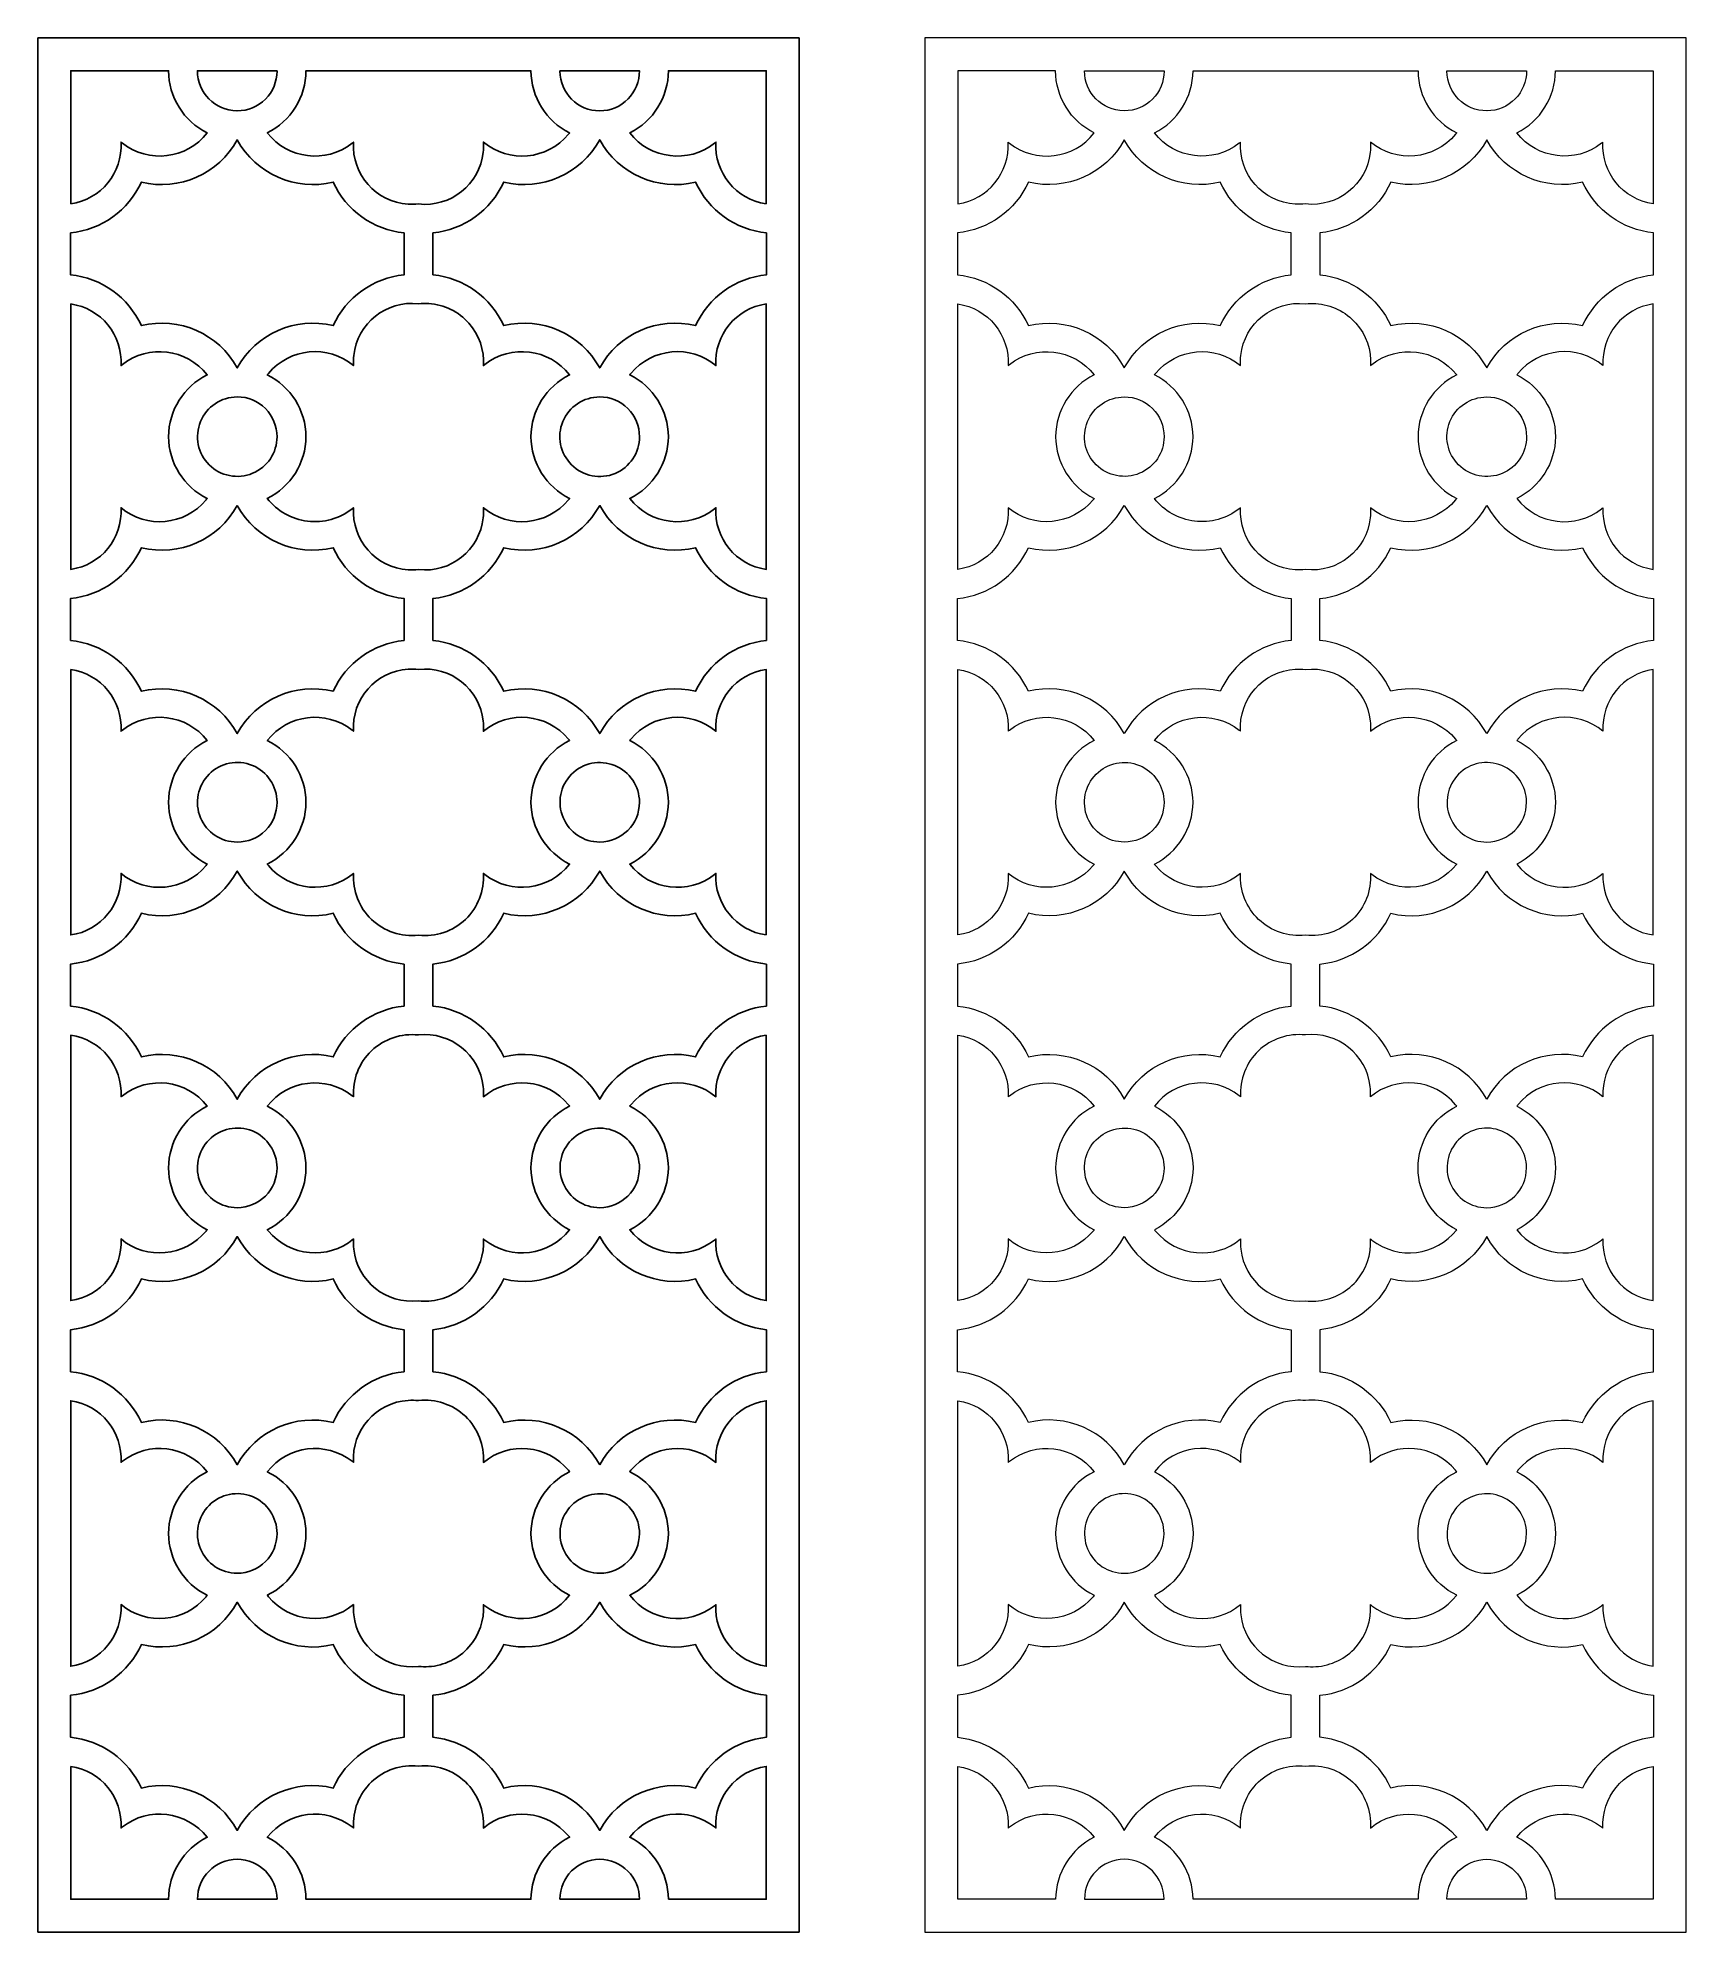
# Model space of a CAD drawing. Header units: centimetres. Extents: x -9.6 to 8.9, y -10.8 to 10.5.
import ezdxf

# ---------------------------------------------------------------- set-up
doc = ezdxf.new("R2010")
doc.units = ezdxf.units.CM
doc.header["$MEASUREMENT"] = 0
doc.layers.add('layer 1', color=7, linetype='Continuous')

msp = doc.modelspace()

# ---------------------------------------------------------------- linework, layer by layer
at = {"layer": 'layer 1', "color": 242}
for points, knots in [([(-9.5997, 10.46661), (-9.5997, 10.46661), (-1.06444, 10.46661), (-1.06444, 10.46661), (-1.06444, 10.46661), (-1.06444, 10.46661), (-1.06444, -10.76756), (-1.06444, -10.76756), (-1.06444, -10.76756), (-1.06444, -10.76756), (-9.5997, -10.76756), (-9.5997, -10.76756), (-9.5997, -10.76756), (-9.5997, -10.76756), (-9.5997, 10.46661), (-9.5997, 10.46661)], [0, 0, 0, 0, 0.2, 0.2, 0.2, 0.2, 0.4, 0.4, 0.4, 0.4, 0.6, 0.6, 0.6, 0.6, 1, 1, 1, 1]), ([(-9.23108, 8.60703), (-9.23108, 8.60703), (-9.23108, 10.098), (-9.23108, 10.098), (-9.23108, 10.098), (-9.23108, 10.098), (-8.1344, 10.098), (-8.1344, 10.098), (-8.1344, 10.098), (-8.13363, 9.80248), (-7.96604, 9.53302), (-7.7012, 9.40195), (-7.7012, 9.40195), (-7.93122, 9.1073), (-8.35722, 9.05541), (-8.65191, 9.28536), (-8.65191, 9.28536), (-8.65717, 9.28948), (-8.66236, 9.29366), (-8.6675, 9.29794), (-8.6675, 9.29794), (-8.64672, 8.95625), (-8.89225, 8.65569), (-9.23108, 8.60703)], [0, 0, 0, 0, 0.14285714, 0.14285714, 0.14285714, 0.14285714, 0.28571429, 0.28571429, 0.28571429, 0.28571429, 0.42857143, 0.42857143, 0.42857143, 0.42857143, 0.57142857, 0.57142857, 0.57142857, 0.57142857, 0.71428571, 0.71428571, 0.71428571, 0.71428571, 1, 1, 1, 1]), ([(-6.91808, 10.098), (-6.91808, 10.098), (-7.81002, 10.098), (-7.81002, 10.098), (-7.81002, 10.098), (-7.81171, 9.85153), (-7.61387, 9.65035), (-7.36741, 9.64863), (-7.36741, 9.64863), (-7.36741, 9.64863), (-7.36406, 9.64863), (-7.36406, 9.64863), (-7.36406, 9.64863), (-7.24569, 9.64869), (-7.13223, 9.69578), (-7.04859, 9.77955), (-7.04859, 9.77955), (-6.96496, 9.86328), (-6.91799, 9.97624), (-6.91808, 10.09461), (-6.91808, 10.09461), (-6.91808, 10.09461), (-6.91808, 10.09637), (-6.91808, 10.09637), (-6.91808, 10.09637), (-6.91808, 10.09637), (-6.91808, 10.098), (-6.91808, 10.098)], [0, 0, 0, 0, 0.125, 0.125, 0.125, 0.125, 0.25, 0.25, 0.25, 0.25, 0.375, 0.375, 0.375, 0.375, 0.5, 0.5, 0.5, 0.5, 0.625, 0.625, 0.625, 0.625, 0.75, 0.75, 0.75, 0.75, 1, 1, 1, 1]), ([(-4.07044, 10.098), (-4.07044, 10.098), (-6.5937, 10.098), (-6.5937, 10.098), (-6.5937, 10.098), (-6.59434, 9.80272), (-6.7623, 9.53305), (-7.02689, 9.40195), (-7.02689, 9.40195), (-6.79623, 9.1072), (-6.371, 9.05467), (-6.07625, 9.2853), (-6.07625, 9.2853), (-6.07099, 9.28942), (-6.06579, 9.2936), (-6.06066, 9.29787), (-6.06066, 9.29787), (-6.08304, 8.93587), (-5.80858, 8.6243), (-5.44657, 8.60189), (-5.44657, 8.60189), (-5.40839, 8.59953), (-5.37009, 8.60048), (-5.33207, 8.60475), (-5.33207, 8.60475), (-4.97163, 8.56433), (-4.64675, 8.82293), (-4.60633, 9.18337), (-4.60633, 9.18337), (-4.60206, 9.2214), (-4.60108, 9.2597), (-4.60348, 9.29787), (-4.60348, 9.29787), (-4.31539, 9.05901), (-3.88878, 9.09823), (-3.64988, 9.38628), (-3.64988, 9.38628), (-3.6456, 9.39141), (-3.64142, 9.39661), (-3.6373, 9.40189), (-3.6373, 9.40189), (-3.90193, 9.5329), (-4.06967, 9.80272), (-4.07044, 10.098), (-4.07044, 10.098), (-4.07044, 10.098), (-4.07044, 10.098), (-4.07044, 10.098)], [0, 0, 0, 0, 0.07692308, 0.07692308, 0.07692308, 0.07692308, 0.15384615, 0.15384615, 0.15384615, 0.15384615, 0.23076923, 0.23076923, 0.23076923, 0.23076923, 0.30769231, 0.30769231, 0.30769231, 0.30769231, 0.38461538, 0.38461538, 0.38461538, 0.38461538, 0.46153846, 0.46153846, 0.46153846, 0.46153846, 0.53846154, 0.53846154, 0.53846154, 0.53846154, 0.61538462, 0.61538462, 0.61538462, 0.61538462, 0.69230769, 0.69230769, 0.69230769, 0.69230769, 0.76923077, 0.76923077, 0.76923077, 0.76923077, 0.84615385, 0.84615385, 0.84615385, 0.84615385, 1, 1, 1, 1]), ([(-3.74606, 10.098), (-3.74606, 10.098), (-2.85412, 10.098), (-2.85412, 10.098), (-2.85412, 10.098), (-2.85314, 9.97978), (-2.89918, 9.86601), (-2.98208, 9.78176), (-2.98208, 9.78176), (-3.06499, 9.6975), (-3.17853, 9.64961), (-3.29672, 9.64863), (-3.29672, 9.64863), (-3.29672, 9.64863), (-3.30007, 9.64863), (-3.30007, 9.64863), (-3.30007, 9.64863), (-3.54623, 9.64848), (-3.74593, 9.84846), (-3.74609, 10.09461), (-3.74609, 10.09461), (-3.74609, 10.09461), (-3.74606, 10.09637), (-3.74606, 10.09637), (-3.74606, 10.09637), (-3.74606, 10.09637), (-3.74606, 10.09796), (-3.74606, 10.09796), (-3.74606, 10.09796), (-3.74606, 10.09796), (-3.74606, 10.098), (-3.74606, 10.098)], [0, 0, 0, 0, 0.11111111, 0.11111111, 0.11111111, 0.11111111, 0.22222222, 0.22222222, 0.22222222, 0.22222222, 0.33333333, 0.33333333, 0.33333333, 0.33333333, 0.44444444, 0.44444444, 0.44444444, 0.44444444, 0.55555556, 0.55555556, 0.55555556, 0.55555556, 0.66666667, 0.66666667, 0.66666667, 0.66666667, 0.77777778, 0.77777778, 0.77777778, 0.77777778, 1, 1, 1, 1]), ([(-1.43308, 8.60703), (-1.43308, 8.60703), (-1.43308, 10.098), (-1.43308, 10.098), (-1.43308, 10.098), (-1.43308, 10.098), (-2.52971, 10.098), (-2.52971, 10.098), (-2.52971, 10.098), (-2.53035, 9.80272), (-2.69834, 9.53305), (-2.9629, 9.40195), (-2.9629, 9.40195), (-2.73224, 9.1072), (-2.30698, 9.05473), (-2.01223, 9.28536), (-2.01223, 9.28536), (-2.00697, 9.28948), (-2.00174, 9.29366), (-1.99661, 9.29794), (-1.99661, 9.29794), (-2.01705, 8.95585), (-1.77234, 8.65541), (-1.43308, 8.60703)], [0, 0, 0, 0, 0.14285714, 0.14285714, 0.14285714, 0.14285714, 0.28571429, 0.28571429, 0.28571429, 0.28571429, 0.42857143, 0.42857143, 0.42857143, 0.42857143, 0.57142857, 0.57142857, 0.57142857, 0.57142857, 0.71428571, 0.71428571, 0.71428571, 0.71428571, 1, 1, 1, 1]), ([(-7.36403, 9.32422), (-7.57355, 8.94097), (-8.01513, 8.74649), (-8.43954, 8.84986), (-8.43954, 8.84986), (-8.58413, 8.53249), (-8.88685, 8.31575), (-9.23385, 8.28074), (-9.23385, 8.28074), (-9.23385, 8.28074), (-9.23382, 8.04541), (-9.23382, 8.04541), (-9.23382, 8.04541), (-9.23382, 8.04541), (-9.23382, 7.81004), (-9.23382, 7.81004), (-9.23382, 7.81004), (-8.88678, 7.77518), (-8.58423, 7.55823), (-8.43951, 7.24092), (-8.43951, 7.24092), (-8.0152, 7.34463), (-7.57385, 7.14969), (-7.36403, 6.76659), (-7.36403, 6.76659), (-7.15452, 7.14984), (-6.71293, 7.34432), (-6.28856, 7.24095), (-6.28856, 7.24095), (-6.14399, 7.55832), (-5.84128, 7.77506), (-5.49424, 7.81004), (-5.49424, 7.81004), (-5.49424, 7.81004), (-5.49427, 8.04541), (-5.49427, 8.04541), (-5.49427, 8.04541), (-5.49427, 8.04541), (-5.49427, 8.28074), (-5.49427, 8.28074), (-5.49427, 8.28074), (-5.84131, 8.3156), (-6.14387, 8.53255), (-6.28859, 8.84989), (-6.28859, 8.84989), (-6.7129, 8.74618), (-7.15427, 8.94112), (-7.36406, 9.32422), (-7.36406, 9.32422), (-7.36406, 9.32422), (-7.36403, 9.32422), (-7.36403, 9.32422)], [0, 0, 0, 0, 0.07142857, 0.07142857, 0.07142857, 0.07142857, 0.14285714, 0.14285714, 0.14285714, 0.14285714, 0.21428571, 0.21428571, 0.21428571, 0.21428571, 0.28571429, 0.28571429, 0.28571429, 0.28571429, 0.35714286, 0.35714286, 0.35714286, 0.35714286, 0.42857143, 0.42857143, 0.42857143, 0.42857143, 0.5, 0.5, 0.5, 0.5, 0.57142857, 0.57142857, 0.57142857, 0.57142857, 0.64285714, 0.64285714, 0.64285714, 0.64285714, 0.71428571, 0.71428571, 0.71428571, 0.71428571, 0.78571429, 0.78571429, 0.78571429, 0.78571429, 0.85714286, 0.85714286, 0.85714286, 0.85714286, 1, 1, 1, 1]), ([(-5.16989, 7.81004), (-5.16989, 7.81004), (-5.16986, 8.04541), (-5.16986, 8.04541), (-5.16986, 8.04541), (-5.16986, 8.04541), (-5.16986, 8.28074), (-5.16986, 8.28074), (-5.16986, 8.28074), (-4.82258, 8.31578), (-4.52024, 8.53227), (-4.37552, 8.84989), (-4.37552, 8.84989), (-3.95074, 8.74636), (-3.5098, 8.9406), (-3.3001, 9.32422), (-3.3001, 9.32422), (-3.09007, 8.94075), (-2.64931, 8.74606), (-2.22457, 8.84986), (-2.22457, 8.84986), (-2.07973, 8.53227), (-1.77748, 8.31557), (-1.43016, 8.28074), (-1.43016, 8.28074), (-1.43016, 8.28074), (-1.43029, 8.04541), (-1.43029, 8.04541), (-1.43029, 8.04541), (-1.43029, 8.04541), (-1.43032, 7.81004), (-1.43032, 7.81004), (-1.43032, 7.81004), (-1.77754, 7.77503), (-2.07985, 7.5586), (-2.22457, 7.24107), (-2.22457, 7.24107), (-2.6494, 7.34451), (-3.09035, 7.15024), (-3.30007, 6.76663), (-3.30007, 6.76663), (-3.51011, 7.15009), (-3.9509, 7.34475), (-4.37561, 7.24095), (-4.37561, 7.24095), (-4.52042, 7.55848), (-4.82261, 7.77515), (-5.16989, 7.81004)], [0, 0, 0, 0, 0.07692308, 0.07692308, 0.07692308, 0.07692308, 0.15384615, 0.15384615, 0.15384615, 0.15384615, 0.23076923, 0.23076923, 0.23076923, 0.23076923, 0.30769231, 0.30769231, 0.30769231, 0.30769231, 0.38461538, 0.38461538, 0.38461538, 0.38461538, 0.46153846, 0.46153846, 0.46153846, 0.46153846, 0.53846154, 0.53846154, 0.53846154, 0.53846154, 0.61538462, 0.61538462, 0.61538462, 0.61538462, 0.69230769, 0.69230769, 0.69230769, 0.69230769, 0.76923077, 0.76923077, 0.76923077, 0.76923077, 0.84615385, 0.84615385, 0.84615385, 0.84615385, 1, 1, 1, 1]), ([(-9.23108, 7.48375), (-9.23108, 7.48375), (-9.23108, 4.50861), (-9.23108, 4.50861), (-9.23108, 4.50861), (-8.89189, 4.5573), (-8.64669, 4.8574), (-8.66746, 5.19946), (-8.66746, 5.19946), (-8.37935, 4.96059), (-7.9527, 4.99981), (-7.7138, 5.28792), (-7.7138, 5.28792), (-7.70953, 5.29306), (-7.70535, 5.29825), (-7.70123, 5.30354), (-7.70123, 5.30354), (-7.96478, 5.43396), (-8.13237, 5.70215), (-8.1344, 5.99623), (-8.1344, 5.99623), (-8.13249, 6.29027), (-7.96472, 6.55831), (-7.70123, 6.68886), (-7.70123, 6.68886), (-7.93189, 6.98358), (-8.35713, 7.03608), (-8.65188, 6.80545), (-8.65188, 6.80545), (-8.65717, 6.80133), (-8.66236, 6.79715), (-8.6675, 6.79291), (-8.6675, 6.79291), (-8.64705, 7.13499), (-8.89182, 7.43543), (-9.23108, 7.48375)], [0, 0, 0, 0, 0.1, 0.1, 0.1, 0.1, 0.2, 0.2, 0.2, 0.2, 0.3, 0.3, 0.3, 0.3, 0.4, 0.4, 0.4, 0.4, 0.5, 0.5, 0.5, 0.5, 0.6, 0.6, 0.6, 0.6, 0.7, 0.7, 0.7, 0.7, 0.8, 0.8, 0.8, 0.8, 1, 1, 1, 1]), ([(-5.33207, 7.48603), (-5.69251, 7.52645), (-6.01738, 7.26788), (-6.0578, 6.90744), (-6.0578, 6.90744), (-6.06208, 6.86941), (-6.06303, 6.83111), (-6.06066, 6.79294), (-6.06066, 6.79294), (-6.34877, 7.03181), (-6.77542, 6.99255), (-7.01432, 6.70447), (-7.01432, 6.70447), (-7.01856, 6.69931), (-7.02277, 6.69411), (-7.02689, 6.68886), (-7.02689, 6.68886), (-6.76331, 6.55843), (-6.59573, 6.29024), (-6.5937, 5.9962), (-6.5937, 5.9962), (-6.5956, 5.70212), (-6.76337, 5.43408), (-7.02689, 5.30354), (-7.02689, 5.30354), (-6.91611, 5.16199), (-6.75369, 5.07023), (-6.57528, 5.04847), (-6.57528, 5.04847), (-6.39688, 5.02671), (-6.2178, 5.07617), (-6.07625, 5.18692), (-6.07625, 5.18692), (-6.07099, 5.19103), (-6.06579, 5.19522), (-6.06066, 5.19946), (-6.06066, 5.19946), (-6.08304, 4.83748), (-5.80858, 4.52592), (-5.44657, 4.50351), (-5.44657, 4.50351), (-5.40839, 4.50111), (-5.37009, 4.50206), (-5.33207, 4.50637), (-5.33207, 4.50637), (-4.97163, 4.46595), (-4.64679, 4.72455), (-4.60636, 5.08496), (-4.60636, 5.08496), (-4.60206, 5.12298), (-4.60111, 5.16128), (-4.60351, 5.19946), (-4.60351, 5.19946), (-4.31539, 4.96059), (-3.88875, 4.99981), (-3.64985, 5.28792), (-3.64985, 5.28792), (-3.64557, 5.29306), (-3.64139, 5.29825), (-3.63727, 5.30354), (-3.63727, 5.30354), (-3.90083, 5.43396), (-4.06841, 5.70215), (-4.07044, 5.99623), (-4.07044, 5.99623), (-4.06853, 6.29027), (-3.90076, 6.55831), (-3.63724, 6.68886), (-3.63724, 6.68886), (-3.86794, 6.98358), (-4.29317, 7.03608), (-4.58792, 6.80545), (-4.58792, 6.80545), (-4.59318, 6.80133), (-4.5984, 6.79715), (-4.60354, 6.79291), (-4.60354, 6.79291), (-4.59275, 6.96673), (-4.65149, 7.13773), (-4.76679, 7.26828), (-4.76679, 7.26828), (-4.88209, 7.39882), (-5.04371, 7.47813), (-5.21757, 7.48889), (-5.21757, 7.48889), (-5.25574, 7.49125), (-5.29404, 7.4903), (-5.33207, 7.48603), (-5.33207, 7.48603), (-5.33207, 7.48603), (-5.33207, 7.48603), (-5.33207, 7.48603)], [0, 0, 0, 0, 0.04166667, 0.04166667, 0.04166667, 0.04166667, 0.08333333, 0.08333333, 0.08333333, 0.08333333, 0.125, 0.125, 0.125, 0.125, 0.16666667, 0.16666667, 0.16666667, 0.16666667, 0.20833333, 0.20833333, 0.20833333, 0.20833333, 0.25, 0.25, 0.25, 0.25, 0.29166667, 0.29166667, 0.29166667, 0.29166667, 0.33333333, 0.33333333, 0.33333333, 0.33333333, 0.375, 0.375, 0.375, 0.375, 0.41666667, 0.41666667, 0.41666667, 0.41666667, 0.45833333, 0.45833333, 0.45833333, 0.45833333, 0.5, 0.5, 0.5, 0.5, 0.54166667, 0.54166667, 0.54166667, 0.54166667, 0.58333333, 0.58333333, 0.58333333, 0.58333333, 0.625, 0.625, 0.625, 0.625, 0.66666667, 0.66666667, 0.66666667, 0.66666667, 0.70833333, 0.70833333, 0.70833333, 0.70833333, 0.75, 0.75, 0.75, 0.75, 0.79166667, 0.79166667, 0.79166667, 0.79166667, 0.83333333, 0.83333333, 0.83333333, 0.83333333, 0.875, 0.875, 0.875, 0.875, 0.91666667, 0.91666667, 0.91666667, 0.91666667, 1, 1, 1, 1]), ([(-1.43308, 4.50861), (-1.43308, 4.50861), (-1.43308, 7.48375), (-1.43308, 7.48375), (-1.43308, 7.48375), (-1.77225, 7.43506), (-2.01742, 7.13503), (-1.9967, 6.79297), (-1.9967, 6.79297), (-2.28478, 7.03181), (-2.7114, 6.99258), (-2.9503, 6.70453), (-2.9503, 6.70453), (-2.95457, 6.6994), (-2.95875, 6.69421), (-2.96287, 6.68892), (-2.96287, 6.68892), (-2.69932, 6.55846), (-2.53177, 6.29024), (-2.52971, 5.99617), (-2.52971, 5.99617), (-2.53164, 5.70212), (-2.69944, 5.43408), (-2.96293, 5.30357), (-2.96293, 5.30357), (-2.73224, 5.00882), (-2.30701, 4.95635), (-2.01226, 5.18698), (-2.01226, 5.18698), (-2.00697, 5.1911), (-2.00177, 5.19528), (-1.99664, 5.19955), (-1.99664, 5.19955), (-2.01708, 4.85743), (-1.77234, 4.55696), (-1.43305, 4.50861), (-1.43305, 4.50861), (-1.43305, 4.50861), (-1.43308, 4.50861), (-1.43308, 4.50861)], [0, 0, 0, 0, 0.09090909, 0.09090909, 0.09090909, 0.09090909, 0.18181818, 0.18181818, 0.18181818, 0.18181818, 0.27272727, 0.27272727, 0.27272727, 0.27272727, 0.36363636, 0.36363636, 0.36363636, 0.36363636, 0.45454545, 0.45454545, 0.45454545, 0.45454545, 0.54545455, 0.54545455, 0.54545455, 0.54545455, 0.63636364, 0.63636364, 0.63636364, 0.63636364, 0.72727273, 0.72727273, 0.72727273, 0.72727273, 0.81818182, 0.81818182, 0.81818182, 0.81818182, 1, 1, 1, 1]), ([(-7.36406, 6.44218), (-7.54471, 6.44154), (-7.70717, 6.33211), (-7.77571, 6.16495), (-7.77571, 6.16495), (-7.84423, 5.9978), (-7.80762, 5.80811), (-7.67941, 5.68085), (-7.67941, 5.68085), (-7.5512, 5.55359), (-7.35893, 5.51606), (-7.1923, 5.58581), (-7.1923, 5.58581), (-7.02563, 5.65555), (-6.9174, 5.81555), (-6.91808, 5.9962), (-6.91808, 5.9962), (-6.91814, 6.11457), (-6.96523, 6.22803), (-7.04896, 6.31167), (-7.04896, 6.31167), (-7.13273, 6.39531), (-7.24569, 6.44227), (-7.36406, 6.44218)], [0, 0, 0, 0, 0.14285714, 0.14285714, 0.14285714, 0.14285714, 0.28571429, 0.28571429, 0.28571429, 0.28571429, 0.42857143, 0.42857143, 0.42857143, 0.42857143, 0.57142857, 0.57142857, 0.57142857, 0.57142857, 0.71428571, 0.71428571, 0.71428571, 0.71428571, 1, 1, 1, 1]), ([(-2.85409, 5.99623), (-2.85341, 5.81613), (-2.96131, 5.65337), (-3.12745, 5.58384), (-3.12745, 5.58384), (-3.29356, 5.51428), (-3.48755, 5.55399), (-3.61539, 5.68085), (-3.61539, 5.68085), (-3.74323, 5.80771), (-3.78205, 5.99909), (-3.71378, 6.16575), (-3.71378, 6.16575), (-3.64548, 6.33241), (-3.4802, 6.44151), (-3.3001, 6.44218), (-3.3001, 6.44218), (-3.18188, 6.44227), (-3.06849, 6.39537), (-2.98485, 6.31185), (-2.98485, 6.31185), (-2.90121, 6.2283), (-2.85418, 6.11442), (-2.85412, 5.9962), (-2.85412, 5.9962), (-2.85412, 5.9962), (-2.85409, 5.99623), (-2.85409, 5.99623)], [0, 0, 0, 0, 0.125, 0.125, 0.125, 0.125, 0.25, 0.25, 0.25, 0.25, 0.375, 0.375, 0.375, 0.375, 0.5, 0.5, 0.5, 0.5, 0.625, 0.625, 0.625, 0.625, 0.75, 0.75, 0.75, 0.75, 1, 1, 1, 1]), ([(-7.36406, 5.22583), (-7.57355, 4.84255), (-8.01513, 4.64807), (-8.43951, 4.75144), (-8.43951, 4.75144), (-8.5841, 4.43407), (-8.88685, 4.21733), (-9.23385, 4.18232), (-9.23385, 4.18232), (-9.23385, 4.18232), (-9.23382, 3.94699), (-9.23382, 3.94699), (-9.23382, 3.94699), (-9.23382, 3.94699), (-9.23382, 3.71162), (-9.23382, 3.71162), (-9.23382, 3.71162), (-8.88681, 3.67677), (-8.58429, 3.45985), (-8.43954, 3.14253), (-8.43954, 3.14253), (-8.01523, 3.24625), (-7.57382, 3.05124), (-7.36406, 2.66812), (-7.36406, 2.66812), (-7.15458, 3.05139), (-6.71299, 3.24591), (-6.28862, 3.1425), (-6.28862, 3.1425), (-6.14399, 3.45991), (-5.84128, 3.67664), (-5.49424, 3.71162), (-5.49424, 3.71162), (-5.49424, 3.71162), (-5.49427, 3.94699), (-5.49427, 3.94699), (-5.49427, 3.94699), (-5.49427, 3.94699), (-5.49427, 4.18232), (-5.49427, 4.18232), (-5.49427, 4.18232), (-5.84131, 4.21721), (-6.14387, 4.43416), (-6.28859, 4.75151), (-6.28859, 4.75151), (-6.7129, 4.64776), (-7.15427, 4.84274), (-7.36406, 5.22583)], [0, 0, 0, 0, 0.07692308, 0.07692308, 0.07692308, 0.07692308, 0.15384615, 0.15384615, 0.15384615, 0.15384615, 0.23076923, 0.23076923, 0.23076923, 0.23076923, 0.30769231, 0.30769231, 0.30769231, 0.30769231, 0.38461538, 0.38461538, 0.38461538, 0.38461538, 0.46153846, 0.46153846, 0.46153846, 0.46153846, 0.53846154, 0.53846154, 0.53846154, 0.53846154, 0.61538462, 0.61538462, 0.61538462, 0.61538462, 0.69230769, 0.69230769, 0.69230769, 0.69230769, 0.76923077, 0.76923077, 0.76923077, 0.76923077, 0.84615385, 0.84615385, 0.84615385, 0.84615385, 1, 1, 1, 1]), ([(-3.3001, 5.22583), (-3.0901, 4.84234), (-2.64931, 4.64764), (-2.2246, 4.75148), (-2.2246, 4.75148), (-2.07976, 4.43389), (-1.77754, 4.21721), (-1.43022, 4.18235), (-1.43022, 4.18235), (-1.43022, 4.18235), (-1.43032, 3.94699), (-1.43032, 3.94699), (-1.43032, 3.94699), (-1.43032, 3.94699), (-1.43032, 3.71162), (-1.43032, 3.71162), (-1.43032, 3.71162), (-1.77757, 3.67658), (-2.07991, 3.46012), (-2.22463, 3.14253), (-2.22463, 3.14253), (-2.64943, 3.246), (-3.09041, 3.05176), (-3.3001, 2.66812), (-3.3001, 2.66812), (-3.51008, 3.05161), (-3.95084, 3.24631), (-4.37555, 3.1425), (-4.37555, 3.1425), (-4.52039, 3.46006), (-4.82261, 3.67674), (-5.16992, 3.71162), (-5.16992, 3.71162), (-5.16992, 3.71162), (-5.16989, 3.94699), (-5.16989, 3.94699), (-5.16989, 3.94699), (-5.16989, 3.94699), (-5.16989, 4.18232), (-5.16989, 4.18232), (-5.16989, 4.18232), (-4.82261, 4.21736), (-4.52024, 4.43386), (-4.37555, 4.75151), (-4.37555, 4.75151), (-3.95078, 4.64801), (-3.5098, 4.84218), (-3.30007, 5.2258), (-3.30007, 5.2258), (-3.30007, 5.2258), (-3.3001, 5.22583), (-3.3001, 5.22583)], [0, 0, 0, 0, 0.07142857, 0.07142857, 0.07142857, 0.07142857, 0.14285714, 0.14285714, 0.14285714, 0.14285714, 0.21428571, 0.21428571, 0.21428571, 0.21428571, 0.28571429, 0.28571429, 0.28571429, 0.28571429, 0.35714286, 0.35714286, 0.35714286, 0.35714286, 0.42857143, 0.42857143, 0.42857143, 0.42857143, 0.5, 0.5, 0.5, 0.5, 0.57142857, 0.57142857, 0.57142857, 0.57142857, 0.64285714, 0.64285714, 0.64285714, 0.64285714, 0.71428571, 0.71428571, 0.71428571, 0.71428571, 0.78571429, 0.78571429, 0.78571429, 0.78571429, 0.85714286, 0.85714286, 0.85714286, 0.85714286, 1, 1, 1, 1]), ([(-5.33204, 0.40792), (-5.52468, 0.38597), (-5.71716, 0.45043), (-5.85776, 0.58393), (-5.85776, 0.58393), (-5.99835, 0.71746), (-6.07259, 0.90751), (-6.06063, 1.10104), (-6.06063, 1.10104), (-6.3481, 0.86211), (-6.77536, 0.90207), (-7.01432, 1.18951), (-7.01432, 1.18951), (-7.01859, 1.19464), (-7.02277, 1.19986), (-7.02689, 1.20512), (-7.02689, 1.20512), (-6.76316, 1.33576), (-6.59557, 1.60349), (-6.5937, 1.89778), (-6.5937, 1.89778), (-6.59576, 2.19207), (-6.76313, 2.45989), (-7.02689, 2.59044), (-7.02689, 2.59044), (-6.79691, 2.8851), (-6.37094, 2.93702), (-6.07625, 2.70706), (-6.07625, 2.70706), (-6.07099, 2.70294), (-6.06579, 2.69876), (-6.06066, 2.69449), (-6.06066, 2.69449), (-6.08347, 3.056), (-5.80805, 3.36763), (-5.44654, 3.39047), (-5.44654, 3.39047), (-5.40839, 3.39287), (-5.37006, 3.39191), (-5.33207, 3.38761), (-5.33207, 3.38761), (-4.97215, 3.42843), (-4.64715, 3.16894), (-4.60633, 2.80899), (-4.60633, 2.80899), (-4.60206, 2.77097), (-4.60111, 2.73267), (-4.60348, 2.69449), (-4.60348, 2.69449), (-4.31607, 2.93342), (-3.88884, 2.89346), (-3.64988, 2.60606), (-3.64988, 2.60606), (-3.6456, 2.60092), (-3.64142, 2.59573), (-3.6373, 2.59047), (-3.6373, 2.59047), (-3.90098, 2.45977), (-4.06853, 2.19204), (-4.07044, 1.89772), (-4.07044, 1.89772), (-4.06838, 1.60346), (-3.90101, 1.33564), (-3.63724, 1.20512), (-3.63724, 1.20512), (-3.86726, 0.91046), (-4.29323, 0.85855), (-4.58792, 1.0885), (-4.58792, 1.0885), (-4.59318, 1.09262), (-4.59837, 1.0968), (-4.60354, 1.10107), (-4.60354, 1.10107), (-4.59124, 0.90757), (-4.66523, 0.71859), (-4.80555, 0.58482), (-4.80555, 0.58482), (-4.9459, 0.45108), (-5.1394, 0.38637), (-5.33207, 0.40792), (-5.33207, 0.40792), (-5.33207, 0.40792), (-5.33204, 0.40792), (-5.33204, 0.40792)], [0, 0, 0, 0, 0.04545455, 0.04545455, 0.04545455, 0.04545455, 0.09090909, 0.09090909, 0.09090909, 0.09090909, 0.13636364, 0.13636364, 0.13636364, 0.13636364, 0.18181818, 0.18181818, 0.18181818, 0.18181818, 0.22727273, 0.22727273, 0.22727273, 0.22727273, 0.27272727, 0.27272727, 0.27272727, 0.27272727, 0.31818182, 0.31818182, 0.31818182, 0.31818182, 0.36363636, 0.36363636, 0.36363636, 0.36363636, 0.40909091, 0.40909091, 0.40909091, 0.40909091, 0.45454545, 0.45454545, 0.45454545, 0.45454545, 0.5, 0.5, 0.5, 0.5, 0.54545455, 0.54545455, 0.54545455, 0.54545455, 0.59090909, 0.59090909, 0.59090909, 0.59090909, 0.63636364, 0.63636364, 0.63636364, 0.63636364, 0.68181818, 0.68181818, 0.68181818, 0.68181818, 0.72727273, 0.72727273, 0.72727273, 0.72727273, 0.77272727, 0.77272727, 0.77272727, 0.77272727, 0.81818182, 0.81818182, 0.81818182, 0.81818182, 0.86363636, 0.86363636, 0.86363636, 0.86363636, 0.90909091, 0.90909091, 0.90909091, 0.90909091, 1, 1, 1, 1]), ([(-9.23108, 3.38534), (-9.23108, 3.38534), (-9.23108, 0.41016), (-9.23108, 0.41016), (-9.23108, 0.41016), (-8.89189, 0.45885), (-8.64669, 0.75895), (-8.66746, 1.10101), (-8.66746, 1.10101), (-8.37935, 0.86214), (-7.9527, 0.90139), (-7.7138, 1.18948), (-7.7138, 1.18948), (-7.70953, 1.19461), (-7.70535, 1.1998), (-7.70123, 1.20509), (-7.70123, 1.20509), (-7.96478, 1.33551), (-8.13237, 1.60371), (-8.1344, 1.89778), (-8.1344, 1.89778), (-8.13249, 2.19182), (-7.96469, 2.45986), (-7.70123, 2.59041), (-7.70123, 2.59041), (-7.93189, 2.88516), (-8.35713, 2.93766), (-8.65188, 2.70703), (-8.65188, 2.70703), (-8.65717, 2.70291), (-8.66236, 2.69873), (-8.6675, 2.69446), (-8.6675, 2.69446), (-8.64705, 3.03655), (-8.89182, 3.33702), (-9.23108, 3.38534)], [0, 0, 0, 0, 0.1, 0.1, 0.1, 0.1, 0.2, 0.2, 0.2, 0.2, 0.3, 0.3, 0.3, 0.3, 0.4, 0.4, 0.4, 0.4, 0.5, 0.5, 0.5, 0.5, 0.6, 0.6, 0.6, 0.6, 0.7, 0.7, 0.7, 0.7, 0.8, 0.8, 0.8, 0.8, 1, 1, 1, 1]), ([(-1.43308, 0.41016), (-1.43308, 0.41016), (-1.43308, 3.38534), (-1.43308, 3.38534), (-1.43308, 3.38534), (-1.77225, 3.33662), (-2.01742, 3.03658), (-1.9967, 2.69452), (-1.9967, 2.69452), (-2.28478, 2.93336), (-2.7114, 2.89414), (-2.9503, 2.60609), (-2.9503, 2.60609), (-2.95457, 2.60095), (-2.95875, 2.59576), (-2.96287, 2.5905), (-2.96287, 2.5905), (-2.69932, 2.46002), (-2.53177, 2.19179), (-2.52971, 1.89772), (-2.52971, 1.89772), (-2.53164, 1.60368), (-2.69944, 1.33567), (-2.96293, 1.20512), (-2.96293, 1.20512), (-2.73224, 0.91037), (-2.30701, 0.8579), (-2.01226, 1.08853), (-2.01226, 1.08853), (-2.00697, 1.09265), (-2.00177, 1.09683), (-1.99664, 1.1011), (-1.99664, 1.1011), (-2.01708, 0.75898), (-1.77234, 0.45852), (-1.43308, 0.41019), (-1.43308, 0.41019), (-1.43308, 0.41019), (-1.43308, 0.41016), (-1.43308, 0.41016)], [0, 0, 0, 0, 0.09090909, 0.09090909, 0.09090909, 0.09090909, 0.18181818, 0.18181818, 0.18181818, 0.18181818, 0.27272727, 0.27272727, 0.27272727, 0.27272727, 0.36363636, 0.36363636, 0.36363636, 0.36363636, 0.45454545, 0.45454545, 0.45454545, 0.45454545, 0.54545455, 0.54545455, 0.54545455, 0.54545455, 0.63636364, 0.63636364, 0.63636364, 0.63636364, 0.72727273, 0.72727273, 0.72727273, 0.72727273, 0.81818182, 0.81818182, 0.81818182, 0.81818182, 1, 1, 1, 1]), ([(-7.36406, 1.45177), (-7.54416, 1.45112), (-7.70695, 1.55901), (-7.77648, 1.72515), (-7.77648, 1.72515), (-7.84601, 1.89129), (-7.8063, 2.08529), (-7.67941, 2.21313), (-7.67941, 2.21313), (-7.55252, 2.34094), (-7.36114, 2.37976), (-7.19448, 2.31146), (-7.19448, 2.31146), (-7.02785, 2.24316), (-6.91876, 2.07788), (-6.91808, 1.89778), (-6.91808, 1.89778), (-6.91799, 1.77956), (-6.96489, 1.66617), (-7.04841, 1.58253), (-7.04841, 1.58253), (-7.13196, 1.49889), (-7.24584, 1.45186), (-7.36406, 1.4518), (-7.36406, 1.4518), (-7.36406, 1.4518), (-7.36406, 1.45177), (-7.36406, 1.45177)], [0, 0, 0, 0, 0.125, 0.125, 0.125, 0.125, 0.25, 0.25, 0.25, 0.25, 0.375, 0.375, 0.375, 0.375, 0.5, 0.5, 0.5, 0.5, 0.625, 0.625, 0.625, 0.625, 0.75, 0.75, 0.75, 0.75, 1, 1, 1, 1]), ([(-2.85409, 1.89772), (-2.85477, 2.0784), (-2.96416, 2.24085), (-3.13132, 2.30937), (-3.13132, 2.30937), (-3.29848, 2.37792), (-3.48813, 2.34131), (-3.61542, 2.21313), (-3.61542, 2.21313), (-3.74271, 2.08492), (-3.78024, 1.89265), (-3.71049, 1.72601), (-3.71049, 1.72601), (-3.64075, 1.55935), (-3.48075, 1.45112), (-3.3001, 1.45177), (-3.3001, 1.45177), (-3.05361, 1.45192), (-2.85394, 1.65129), (-2.85409, 1.89778), (-2.85409, 1.89778), (-2.85409, 1.89778), (-2.85409, 1.89772), (-2.85409, 1.89772)], [0, 0, 0, 0, 0.14285714, 0.14285714, 0.14285714, 0.14285714, 0.28571429, 0.28571429, 0.28571429, 0.28571429, 0.42857143, 0.42857143, 0.42857143, 0.42857143, 0.57142857, 0.57142857, 0.57142857, 0.57142857, 0.71428571, 0.71428571, 0.71428571, 0.71428571, 1, 1, 1, 1]), ([(-5.49424, 0.08391), (-5.49424, 0.08391), (-5.49427, -0.15146), (-5.49427, -0.15146), (-5.49427, -0.15146), (-5.49427, -0.15146), (-5.49427, -0.38682), (-5.49427, -0.38682), (-5.49427, -0.38682), (-5.84153, -0.42183), (-6.1439, -0.63832), (-6.28859, -0.95598), (-6.28859, -0.95598), (-6.71339, -0.85245), (-7.15437, -1.04665), (-7.36406, -1.4303), (-7.36406, -1.4303), (-7.57404, -1.04684), (-8.0148, -0.85214), (-8.43951, -0.95591), (-8.43951, -0.95591), (-8.58435, -0.63836), (-8.88657, -0.42168), (-9.23385, -0.38682), (-9.23385, -0.38682), (-9.23385, -0.38682), (-9.23382, -0.15146), (-9.23382, -0.15146), (-9.23382, -0.15146), (-9.23382, -0.15146), (-9.23382, 0.08391), (-9.23382, 0.08391), (-9.23382, 0.08391), (-8.88657, 0.11895), (-8.58419, 0.33544), (-8.43951, 0.65306), (-8.43951, 0.65306), (-8.0147, 0.54953), (-7.57373, 0.74377), (-7.36406, 1.12741), (-7.36406, 1.12741), (-7.15409, 0.74392), (-6.7133, 0.54919), (-6.28859, 0.653), (-6.28859, 0.653), (-6.14375, 0.33544), (-5.84153, 0.11876), (-5.49424, 0.08391)], [0, 0, 0, 0, 0.07692308, 0.07692308, 0.07692308, 0.07692308, 0.15384615, 0.15384615, 0.15384615, 0.15384615, 0.23076923, 0.23076923, 0.23076923, 0.23076923, 0.30769231, 0.30769231, 0.30769231, 0.30769231, 0.38461538, 0.38461538, 0.38461538, 0.38461538, 0.46153846, 0.46153846, 0.46153846, 0.46153846, 0.53846154, 0.53846154, 0.53846154, 0.53846154, 0.61538462, 0.61538462, 0.61538462, 0.61538462, 0.69230769, 0.69230769, 0.69230769, 0.69230769, 0.76923077, 0.76923077, 0.76923077, 0.76923077, 0.84615385, 0.84615385, 0.84615385, 0.84615385, 1, 1, 1, 1]), ([(-1.43032, 0.08391), (-1.77732, 0.11876), (-2.07988, 0.33568), (-2.2246, 0.653), (-2.2246, 0.653), (-2.64891, 0.54932), (-3.09028, 0.74426), (-3.30007, 1.12738), (-3.30007, 1.12738), (-3.50959, 0.74414), (-3.95117, 0.54962), (-4.37555, 0.653), (-4.37555, 0.653), (-4.52014, 0.33562), (-4.82289, 0.11889), (-5.16989, 0.08391), (-5.16989, 0.08391), (-5.16989, 0.08391), (-5.16989, -0.15146), (-5.16989, -0.15146), (-5.16989, -0.15146), (-5.16989, -0.15146), (-5.16989, -0.38682), (-5.16989, -0.38682), (-5.16989, -0.38682), (-4.82286, -0.42165), (-4.52027, -0.6386), (-4.37555, -0.95598), (-4.37555, -0.95598), (-3.95127, -0.85226), (-3.50989, -1.04721), (-3.3001, -1.4303), (-3.3001, -1.4303), (-3.09056, -1.04702), (-2.64897, -0.85254), (-2.22457, -0.95594), (-2.22457, -0.95594), (-2.07997, -0.63854), (-1.77726, -0.42177), (-1.43022, -0.38682), (-1.43022, -0.38682), (-1.43022, -0.38682), (-1.43032, -0.15146), (-1.43032, -0.15146), (-1.43032, -0.15146), (-1.43032, -0.15146), (-1.43032, 0.08391), (-1.43032, 0.08391)], [0, 0, 0, 0, 0.07692308, 0.07692308, 0.07692308, 0.07692308, 0.15384615, 0.15384615, 0.15384615, 0.15384615, 0.23076923, 0.23076923, 0.23076923, 0.23076923, 0.30769231, 0.30769231, 0.30769231, 0.30769231, 0.38461538, 0.38461538, 0.38461538, 0.38461538, 0.46153846, 0.46153846, 0.46153846, 0.46153846, 0.53846154, 0.53846154, 0.53846154, 0.53846154, 0.61538462, 0.61538462, 0.61538462, 0.61538462, 0.69230769, 0.69230769, 0.69230769, 0.69230769, 0.76923077, 0.76923077, 0.76923077, 0.76923077, 0.84615385, 0.84615385, 0.84615385, 0.84615385, 1, 1, 1, 1]), ([(-9.23108, -0.71311), (-9.23108, -0.71311), (-9.23108, -3.68825), (-9.23108, -3.68825), (-9.23108, -3.68825), (-8.89189, -3.63956), (-8.64672, -3.33949), (-8.66746, -2.99744), (-8.66746, -2.99744), (-8.37935, -3.23631), (-7.9527, -3.19705), (-7.7138, -2.90894), (-7.7138, -2.90894), (-7.70953, -2.90381), (-7.70535, -2.89861), (-7.70123, -2.89336), (-7.70123, -2.89336), (-7.96478, -2.76293), (-8.13237, -2.49471), (-8.1344, -2.20067), (-8.1344, -2.20067), (-8.13249, -1.90662), (-7.96469, -1.63858), (-7.70123, -1.50804), (-7.70123, -1.50804), (-7.93186, -1.21326), (-8.3571, -1.16079), (-8.65188, -1.39142), (-8.65188, -1.39142), (-8.65714, -1.39553), (-8.66233, -1.39972), (-8.66746, -1.40399), (-8.66746, -1.40399), (-8.64705, -1.0619), (-8.89179, -0.76143), (-9.23108, -0.71311), (-9.23108, -0.71311), (-9.23108, -0.71311), (-9.23108, -0.71311), (-9.23108, -0.71311)], [0, 0, 0, 0, 0.09090909, 0.09090909, 0.09090909, 0.09090909, 0.18181818, 0.18181818, 0.18181818, 0.18181818, 0.27272727, 0.27272727, 0.27272727, 0.27272727, 0.36363636, 0.36363636, 0.36363636, 0.36363636, 0.45454545, 0.45454545, 0.45454545, 0.45454545, 0.54545455, 0.54545455, 0.54545455, 0.54545455, 0.63636364, 0.63636364, 0.63636364, 0.63636364, 0.72727273, 0.72727273, 0.72727273, 0.72727273, 0.81818182, 0.81818182, 0.81818182, 0.81818182, 1, 1, 1, 1]), ([(-5.33207, -3.69053), (-5.69198, -3.73135), (-6.01695, -3.47182), (-6.0578, -3.11191), (-6.0578, -3.11191), (-6.06208, -3.07391), (-6.06303, -3.03558), (-6.06063, -2.99741), (-6.06063, -2.99741), (-6.3481, -3.23634), (-6.77536, -3.19638), (-7.01432, -2.90894), (-7.01432, -2.90894), (-7.01859, -2.90381), (-7.02277, -2.89858), (-7.02689, -2.89333), (-7.02689, -2.89333), (-6.76316, -2.76269), (-6.59557, -2.49493), (-6.5937, -2.20064), (-6.5937, -2.20064), (-6.59576, -1.90638), (-6.76313, -1.63855), (-7.02689, -1.50804), (-7.02689, -1.50804), (-6.79691, -1.21335), (-6.37094, -1.16143), (-6.07625, -1.39139), (-6.07625, -1.39139), (-6.07099, -1.3955), (-6.06579, -1.39968), (-6.06066, -1.40396), (-6.06066, -1.40396), (-6.0729, -1.21046), (-5.99894, -1.02148), (-5.85859, -0.88771), (-5.85859, -0.88771), (-5.71824, -0.75396), (-5.52474, -0.68929), (-5.33207, -0.71084), (-5.33207, -0.71084), (-4.97215, -0.67002), (-4.64719, -0.92951), (-4.60636, -1.28946), (-4.60636, -1.28946), (-4.60206, -1.32745), (-4.60111, -1.36578), (-4.60351, -1.40393), (-4.60351, -1.40393), (-4.31604, -1.165), (-3.88881, -1.20496), (-3.64985, -1.49239), (-3.64985, -1.49239), (-3.64557, -1.49756), (-3.64139, -1.50275), (-3.63727, -1.50801), (-3.63727, -1.50801), (-3.90098, -1.63868), (-4.06856, -1.90641), (-4.07044, -2.2007), (-4.07044, -2.2007), (-4.06838, -2.49499), (-3.90101, -2.76281), (-3.63724, -2.89333), (-3.63724, -2.89333), (-3.86726, -3.18799), (-4.29323, -3.2399), (-4.58792, -3.00995), (-4.58792, -3.00995), (-4.59318, -3.00583), (-4.59837, -3.00165), (-4.60354, -2.99738), (-4.60354, -2.99738), (-4.59253, -3.17099), (-4.651, -3.34183), (-4.76599, -3.47235), (-4.76599, -3.47235), (-4.88098, -3.60286), (-5.04396, -3.68241), (-5.21757, -3.69339), (-5.21757, -3.69339), (-5.25574, -3.69575), (-5.29404, -3.6948), (-5.33207, -3.69053)], [0, 0, 0, 0, 0.04545455, 0.04545455, 0.04545455, 0.04545455, 0.09090909, 0.09090909, 0.09090909, 0.09090909, 0.13636364, 0.13636364, 0.13636364, 0.13636364, 0.18181818, 0.18181818, 0.18181818, 0.18181818, 0.22727273, 0.22727273, 0.22727273, 0.22727273, 0.27272727, 0.27272727, 0.27272727, 0.27272727, 0.31818182, 0.31818182, 0.31818182, 0.31818182, 0.36363636, 0.36363636, 0.36363636, 0.36363636, 0.40909091, 0.40909091, 0.40909091, 0.40909091, 0.45454545, 0.45454545, 0.45454545, 0.45454545, 0.5, 0.5, 0.5, 0.5, 0.54545455, 0.54545455, 0.54545455, 0.54545455, 0.59090909, 0.59090909, 0.59090909, 0.59090909, 0.63636364, 0.63636364, 0.63636364, 0.63636364, 0.68181818, 0.68181818, 0.68181818, 0.68181818, 0.72727273, 0.72727273, 0.72727273, 0.72727273, 0.77272727, 0.77272727, 0.77272727, 0.77272727, 0.81818182, 0.81818182, 0.81818182, 0.81818182, 0.86363636, 0.86363636, 0.86363636, 0.86363636, 0.90909091, 0.90909091, 0.90909091, 0.90909091, 1, 1, 1, 1]), ([(-1.43302, -0.71311), (-1.77225, -0.7618), (-2.01742, -1.06187), (-1.9967, -1.40393), (-1.9967, -1.40393), (-2.28478, -1.16509), (-2.7114, -1.20431), (-2.9503, -1.49233), (-2.9503, -1.49233), (-2.95457, -1.49749), (-2.95875, -1.50269), (-2.96287, -1.50795), (-2.96287, -1.50795), (-2.69932, -1.63843), (-2.53177, -1.90665), (-2.52971, -2.2007), (-2.52971, -2.2007), (-2.53164, -2.49477), (-2.69944, -2.76278), (-2.96293, -2.89333), (-2.96293, -2.89333), (-2.73224, -3.18808), (-2.30701, -3.24055), (-2.01226, -3.00992), (-2.01226, -3.00992), (-2.00697, -3.0058), (-2.00177, -3.00162), (-1.99664, -2.99735), (-1.99664, -2.99735), (-2.01708, -3.33943), (-1.77234, -3.6399), (-1.43308, -3.68825), (-1.43308, -3.68825), (-1.43308, -3.68825), (-1.43305, -0.71311), (-1.43305, -0.71311), (-1.43305, -0.71311), (-1.43305, -0.71311), (-1.43302, -0.71311), (-1.43302, -0.71311)], [0, 0, 0, 0, 0.09090909, 0.09090909, 0.09090909, 0.09090909, 0.18181818, 0.18181818, 0.18181818, 0.18181818, 0.27272727, 0.27272727, 0.27272727, 0.27272727, 0.36363636, 0.36363636, 0.36363636, 0.36363636, 0.45454545, 0.45454545, 0.45454545, 0.45454545, 0.54545455, 0.54545455, 0.54545455, 0.54545455, 0.63636364, 0.63636364, 0.63636364, 0.63636364, 0.72727273, 0.72727273, 0.72727273, 0.72727273, 0.81818182, 0.81818182, 0.81818182, 0.81818182, 1, 1, 1, 1]), ([(-7.36406, -2.64668), (-7.54416, -2.64733), (-7.70695, -2.53943), (-7.77648, -2.37329), (-7.77648, -2.37329), (-7.84601, -2.20715), (-7.8063, -2.01316), (-7.67941, -1.88532), (-7.67941, -1.88532), (-7.55252, -1.75751), (-7.36114, -1.71869), (-7.19448, -1.78699), (-7.19448, -1.78699), (-7.02785, -1.85529), (-6.91876, -2.02057), (-6.91808, -2.20067), (-6.91808, -2.20067), (-6.91799, -2.31889), (-6.96489, -2.43228), (-7.04841, -2.51592), (-7.04841, -2.51592), (-7.13196, -2.59956), (-7.24584, -2.64659), (-7.36406, -2.64665), (-7.36406, -2.64665), (-7.36406, -2.64665), (-7.36406, -2.64668), (-7.36406, -2.64668)], [0, 0, 0, 0, 0.125, 0.125, 0.125, 0.125, 0.25, 0.25, 0.25, 0.25, 0.375, 0.375, 0.375, 0.375, 0.5, 0.5, 0.5, 0.5, 0.625, 0.625, 0.625, 0.625, 0.75, 0.75, 0.75, 0.75, 1, 1, 1, 1]), ([(-2.85409, -2.2007), (-2.85477, -2.02005), (-2.96416, -1.8576), (-3.13132, -1.78905), (-3.13132, -1.78905), (-3.29848, -1.72053), (-3.48813, -1.75711), (-3.61542, -1.88532), (-3.61542, -1.88532), (-3.74271, -2.01353), (-3.78024, -2.20577), (-3.71049, -2.37243), (-3.71049, -2.37243), (-3.64075, -2.5391), (-3.48075, -2.64733), (-3.3001, -2.64668), (-3.3001, -2.64668), (-3.05361, -2.6465), (-2.85397, -2.44713), (-2.85412, -2.20067), (-2.85412, -2.20067), (-2.85412, -2.20067), (-2.85409, -2.2007), (-2.85409, -2.2007)], [0, 0, 0, 0, 0.14285714, 0.14285714, 0.14285714, 0.14285714, 0.28571429, 0.28571429, 0.28571429, 0.28571429, 0.42857143, 0.42857143, 0.42857143, 0.42857143, 0.57142857, 0.57142857, 0.57142857, 0.57142857, 0.71428571, 0.71428571, 0.71428571, 0.71428571, 1, 1, 1, 1]), ([(-7.36406, -5.52875), (-7.57404, -5.14529), (-8.0148, -4.95056), (-8.43951, -5.05436), (-8.43951, -5.05436), (-8.58435, -4.7368), (-8.88657, -4.52013), (-9.23385, -4.48527), (-9.23385, -4.48527), (-9.23385, -4.48527), (-9.23382, -4.24991), (-9.23382, -4.24991), (-9.23382, -4.24991), (-9.23382, -4.24991), (-9.23382, -4.01454), (-9.23382, -4.01454), (-9.23382, -4.01454), (-8.88657, -3.9795), (-8.58419, -3.76301), (-8.43951, -3.44539), (-8.43951, -3.44539), (-8.0147, -3.54892), (-7.57373, -3.35468), (-7.36406, -2.97103), (-7.36406, -2.97103), (-7.15406, -3.35453), (-6.7133, -3.54922), (-6.28859, -3.44542), (-6.28859, -3.44542), (-6.14375, -3.76298), (-5.84153, -3.97968), (-5.49424, -4.01454), (-5.49424, -4.01454), (-5.49424, -4.01454), (-5.49427, -4.24991), (-5.49427, -4.24991), (-5.49427, -4.24991), (-5.49427, -4.24991), (-5.49427, -4.48527), (-5.49427, -4.48527), (-5.49427, -4.48527), (-5.84156, -4.52028), (-6.1439, -4.73677), (-6.28859, -5.05439), (-6.28859, -5.05439), (-6.71339, -4.9509), (-7.15437, -5.14513), (-7.36406, -5.52878), (-7.36406, -5.52878), (-7.36406, -5.52878), (-7.36406, -5.52875), (-7.36406, -5.52875)], [0, 0, 0, 0, 0.07142857, 0.07142857, 0.07142857, 0.07142857, 0.14285714, 0.14285714, 0.14285714, 0.14285714, 0.21428571, 0.21428571, 0.21428571, 0.21428571, 0.28571429, 0.28571429, 0.28571429, 0.28571429, 0.35714286, 0.35714286, 0.35714286, 0.35714286, 0.42857143, 0.42857143, 0.42857143, 0.42857143, 0.5, 0.5, 0.5, 0.5, 0.57142857, 0.57142857, 0.57142857, 0.57142857, 0.64285714, 0.64285714, 0.64285714, 0.64285714, 0.71428571, 0.71428571, 0.71428571, 0.71428571, 0.78571429, 0.78571429, 0.78571429, 0.78571429, 0.85714286, 0.85714286, 0.85714286, 0.85714286, 1, 1, 1, 1]), ([(-3.3001, -5.52875), (-3.09059, -5.14547), (-2.64897, -4.95099), (-2.2246, -5.05436), (-2.2246, -5.05436), (-2.08, -4.73696), (-1.77726, -4.52022), (-1.43022, -4.48527), (-1.43022, -4.48527), (-1.43022, -4.48527), (-1.43032, -4.24991), (-1.43032, -4.24991), (-1.43032, -4.24991), (-1.43032, -4.24991), (-1.43032, -4.01454), (-1.43032, -4.01454), (-1.43032, -4.01454), (-1.77732, -3.97968), (-2.07988, -3.76276), (-2.2246, -3.44545), (-2.2246, -3.44545), (-2.64891, -3.54913), (-3.09028, -3.35416), (-3.30007, -2.97106), (-3.30007, -2.97106), (-3.50959, -3.35431), (-3.95117, -3.54879), (-4.37555, -3.44542), (-4.37555, -3.44542), (-4.52014, -3.76282), (-4.82286, -3.97953), (-5.16989, -4.01454), (-5.16989, -4.01454), (-5.16989, -4.01454), (-5.16989, -4.24991), (-5.16989, -4.24991), (-5.16989, -4.24991), (-5.16989, -4.24991), (-5.16989, -4.48527), (-5.16989, -4.48527), (-5.16989, -4.48527), (-4.82286, -4.5201), (-4.52027, -4.73705), (-4.37555, -5.05439), (-4.37555, -5.05439), (-3.95127, -4.95068), (-3.50989, -5.14562), (-3.30007, -5.52872), (-3.30007, -5.52872), (-3.30007, -5.52872), (-3.3001, -5.52875), (-3.3001, -5.52875)], [0, 0, 0, 0, 0.07142857, 0.07142857, 0.07142857, 0.07142857, 0.14285714, 0.14285714, 0.14285714, 0.14285714, 0.21428571, 0.21428571, 0.21428571, 0.21428571, 0.28571429, 0.28571429, 0.28571429, 0.28571429, 0.35714286, 0.35714286, 0.35714286, 0.35714286, 0.42857143, 0.42857143, 0.42857143, 0.42857143, 0.5, 0.5, 0.5, 0.5, 0.57142857, 0.57142857, 0.57142857, 0.57142857, 0.64285714, 0.64285714, 0.64285714, 0.64285714, 0.71428571, 0.71428571, 0.71428571, 0.71428571, 0.78571429, 0.78571429, 0.78571429, 0.78571429, 0.85714286, 0.85714286, 0.85714286, 0.85714286, 1, 1, 1, 1]), ([(-9.23108, -4.81153), (-9.23108, -4.81153), (-9.23108, -7.7867), (-9.23108, -7.7867), (-9.23108, -7.7867), (-8.89189, -7.73801), (-8.64669, -7.43794), (-8.66746, -7.09588), (-8.66746, -7.09588), (-8.37935, -7.33472), (-7.9527, -7.2955), (-7.7138, -7.00742), (-7.7138, -7.00742), (-7.70953, -7.00229), (-7.70535, -6.99706), (-7.70123, -6.9918), (-7.70123, -6.9918), (-7.96478, -6.86135), (-8.13237, -6.59316), (-8.1344, -6.29911), (-8.1344, -6.29911), (-8.13249, -6.00504), (-7.96472, -5.737), (-7.70123, -5.60645), (-7.70123, -5.60645), (-7.93186, -5.31173), (-8.3571, -5.25923), (-8.65188, -5.48986), (-8.65188, -5.48986), (-8.65714, -5.49398), (-8.66233, -5.49816), (-8.66746, -5.50244), (-8.66746, -5.50244), (-8.64705, -5.16032), (-8.89179, -4.85988), (-9.23108, -4.81153), (-9.23108, -4.81153), (-9.23108, -4.81153), (-9.23108, -4.81153), (-9.23108, -4.81153)], [0, 0, 0, 0, 0.09090909, 0.09090909, 0.09090909, 0.09090909, 0.18181818, 0.18181818, 0.18181818, 0.18181818, 0.27272727, 0.27272727, 0.27272727, 0.27272727, 0.36363636, 0.36363636, 0.36363636, 0.36363636, 0.45454545, 0.45454545, 0.45454545, 0.45454545, 0.54545455, 0.54545455, 0.54545455, 0.54545455, 0.63636364, 0.63636364, 0.63636364, 0.63636364, 0.72727273, 0.72727273, 0.72727273, 0.72727273, 0.81818182, 0.81818182, 0.81818182, 0.81818182, 1, 1, 1, 1]), ([(-5.33207, -7.78898), (-5.69198, -7.8298), (-6.01695, -7.57027), (-6.0578, -7.21035), (-6.0578, -7.21035), (-6.06208, -7.17236), (-6.06303, -7.13403), (-6.06063, -7.09585), (-6.06063, -7.09585), (-6.3481, -7.33478), (-6.77536, -7.29482), (-7.01432, -7.00739), (-7.01432, -7.00739), (-7.01859, -7.00222), (-7.02277, -6.99703), (-7.02689, -6.99177), (-7.02689, -6.99177), (-6.76316, -6.8611), (-6.59557, -6.59337), (-6.5937, -6.29908), (-6.5937, -6.29908), (-6.59576, -6.00482), (-6.76313, -5.73697), (-7.02689, -5.60645), (-7.02689, -5.60645), (-6.79691, -5.3118), (-6.37094, -5.25988), (-6.07628, -5.48983), (-6.07628, -5.48983), (-6.07099, -5.49392), (-6.06579, -5.49813), (-6.06066, -5.5024), (-6.06066, -5.5024), (-6.08347, -5.14089), (-5.80808, -4.82926), (-5.44657, -4.80643), (-5.44657, -4.80643), (-5.40839, -4.80403), (-5.37009, -4.80498), (-5.33207, -4.80928), (-5.33207, -4.80928), (-5.13946, -4.7874), (-4.94701, -4.85186), (-4.80644, -4.98535), (-4.80644, -4.98535), (-4.66584, -5.11885), (-4.59158, -5.30888), (-4.60348, -5.50237), (-4.60348, -5.50237), (-4.31604, -5.26344), (-3.88878, -5.3034), (-3.64985, -5.59084), (-3.64985, -5.59084), (-3.64557, -5.59597), (-3.64139, -5.6012), (-3.63727, -5.60645), (-3.63727, -5.60645), (-3.90098, -5.73712), (-4.06856, -6.00486), (-4.07044, -6.29914), (-4.07044, -6.29914), (-4.06838, -6.59343), (-3.90101, -6.86126), (-3.63724, -6.99177), (-3.63724, -6.99177), (-3.86726, -7.28643), (-4.29323, -7.33835), (-4.58792, -7.10836), (-4.58792, -7.10836), (-4.59318, -7.10428), (-4.5984, -7.1001), (-4.60354, -7.09582), (-4.60354, -7.09582), (-4.59253, -7.26943), (-4.651, -7.44028), (-4.76599, -7.57079), (-4.76599, -7.57079), (-4.88098, -7.70131), (-5.04396, -7.78086), (-5.21757, -7.79183), (-5.21757, -7.79183), (-5.25574, -7.7942), (-5.29404, -7.79325), (-5.33207, -7.78898)], [0, 0, 0, 0, 0.04545455, 0.04545455, 0.04545455, 0.04545455, 0.09090909, 0.09090909, 0.09090909, 0.09090909, 0.13636364, 0.13636364, 0.13636364, 0.13636364, 0.18181818, 0.18181818, 0.18181818, 0.18181818, 0.22727273, 0.22727273, 0.22727273, 0.22727273, 0.27272727, 0.27272727, 0.27272727, 0.27272727, 0.31818182, 0.31818182, 0.31818182, 0.31818182, 0.36363636, 0.36363636, 0.36363636, 0.36363636, 0.40909091, 0.40909091, 0.40909091, 0.40909091, 0.45454545, 0.45454545, 0.45454545, 0.45454545, 0.5, 0.5, 0.5, 0.5, 0.54545455, 0.54545455, 0.54545455, 0.54545455, 0.59090909, 0.59090909, 0.59090909, 0.59090909, 0.63636364, 0.63636364, 0.63636364, 0.63636364, 0.68181818, 0.68181818, 0.68181818, 0.68181818, 0.72727273, 0.72727273, 0.72727273, 0.72727273, 0.77272727, 0.77272727, 0.77272727, 0.77272727, 0.81818182, 0.81818182, 0.81818182, 0.81818182, 0.86363636, 0.86363636, 0.86363636, 0.86363636, 0.90909091, 0.90909091, 0.90909091, 0.90909091, 1, 1, 1, 1]), ([(-1.43308, -7.7867), (-1.43308, -7.7867), (-1.43308, -4.81153), (-1.43308, -4.81153), (-1.43308, -4.81153), (-1.77225, -4.86025), (-2.01742, -5.16032), (-1.9967, -5.50234), (-1.9967, -5.50234), (-2.28478, -5.26354), (-2.7114, -5.30276), (-2.9503, -5.59078), (-2.9503, -5.59078), (-2.95457, -5.59594), (-2.95875, -5.60114), (-2.96287, -5.60639), (-2.96287, -5.60639), (-2.69932, -5.73688), (-2.53177, -6.00507), (-2.52971, -6.29914), (-2.52971, -6.29914), (-2.53164, -6.59319), (-2.69944, -6.86123), (-2.96293, -6.99177), (-2.96293, -6.99177), (-2.73224, -7.28649), (-2.30701, -7.339), (-2.01226, -7.10836), (-2.01226, -7.10836), (-2.00697, -7.10425), (-2.00177, -7.10007), (-1.99664, -7.09579), (-1.99664, -7.09579), (-2.01708, -7.43788), (-1.77234, -7.73835), (-1.43305, -7.7867), (-1.43305, -7.7867), (-1.43305, -7.7867), (-1.43308, -7.7867), (-1.43308, -7.7867)], [0, 0, 0, 0, 0.09090909, 0.09090909, 0.09090909, 0.09090909, 0.18181818, 0.18181818, 0.18181818, 0.18181818, 0.27272727, 0.27272727, 0.27272727, 0.27272727, 0.36363636, 0.36363636, 0.36363636, 0.36363636, 0.45454545, 0.45454545, 0.45454545, 0.45454545, 0.54545455, 0.54545455, 0.54545455, 0.54545455, 0.63636364, 0.63636364, 0.63636364, 0.63636364, 0.72727273, 0.72727273, 0.72727273, 0.72727273, 0.81818182, 0.81818182, 0.81818182, 0.81818182, 1, 1, 1, 1]), ([(-7.36406, -6.7451), (-7.54416, -6.74577), (-7.70692, -6.63788), (-7.77648, -6.47174), (-7.77648, -6.47174), (-7.84601, -6.3056), (-7.8063, -6.11158), (-7.67941, -5.98377), (-7.67941, -5.98377), (-7.55252, -5.85593), (-7.36114, -5.81714), (-7.19448, -5.88544), (-7.19448, -5.88544), (-7.02785, -5.95374), (-6.91876, -6.11902), (-6.91808, -6.29911), (-6.91808, -6.29911), (-6.91799, -6.41733), (-6.96489, -6.53073), (-7.04841, -6.61437), (-7.04841, -6.61437), (-7.13196, -6.69801), (-7.24584, -6.74504), (-7.36406, -6.7451)], [0, 0, 0, 0, 0.14285714, 0.14285714, 0.14285714, 0.14285714, 0.28571429, 0.28571429, 0.28571429, 0.28571429, 0.42857143, 0.42857143, 0.42857143, 0.42857143, 0.57142857, 0.57142857, 0.57142857, 0.57142857, 0.71428571, 0.71428571, 0.71428571, 0.71428571, 1, 1, 1, 1]), ([(-2.85409, -6.29914), (-2.85477, -6.1185), (-2.96416, -5.95604), (-3.13132, -5.88753), (-3.13132, -5.88753), (-3.29844, -5.81898), (-3.4881, -5.85556), (-3.61539, -5.98377), (-3.61539, -5.98377), (-3.74268, -6.11195), (-3.78021, -6.30422), (-3.71049, -6.47088), (-3.71049, -6.47088), (-3.64075, -6.63751), (-3.48075, -6.74574), (-3.3001, -6.7451), (-3.3001, -6.7451), (-3.05361, -6.74494), (-2.85394, -6.54557), (-2.85409, -6.29908), (-2.85409, -6.29908), (-2.85409, -6.29908), (-2.85409, -6.29914), (-2.85409, -6.29914)], [0, 0, 0, 0, 0.14285714, 0.14285714, 0.14285714, 0.14285714, 0.28571429, 0.28571429, 0.28571429, 0.28571429, 0.42857143, 0.42857143, 0.42857143, 0.42857143, 0.57142857, 0.57142857, 0.57142857, 0.57142857, 0.71428571, 0.71428571, 0.71428571, 0.71428571, 1, 1, 1, 1]), ([(-9.23382, -8.11299), (-8.88657, -8.07795), (-8.58419, -7.86146), (-8.43951, -7.54384), (-8.43951, -7.54384), (-8.0147, -7.64736), (-7.57373, -7.45313), (-7.36406, -7.06948), (-7.36406, -7.06948), (-7.15406, -7.45294), (-6.7133, -7.64767), (-6.28859, -7.54387), (-6.28859, -7.54387), (-6.14375, -7.86143), (-5.84153, -8.07813), (-5.49424, -8.11299), (-5.49424, -8.11299), (-5.49424, -8.11299), (-5.49427, -8.34832), (-5.49427, -8.34832), (-5.49427, -8.34832), (-5.49427, -8.34832), (-5.49427, -8.58369), (-5.49427, -8.58369), (-5.49427, -8.58369), (-5.84156, -8.6187), (-6.1439, -8.83522), (-6.28859, -9.15284), (-6.28859, -9.15284), (-6.71339, -9.04934), (-7.15437, -9.24358), (-7.36406, -9.62719), (-7.36406, -9.62719), (-7.57404, -9.24373), (-8.0148, -9.04904), (-8.43948, -9.15281), (-8.43948, -9.15281), (-8.58435, -8.83528), (-8.88657, -8.61861), (-9.23385, -8.58372), (-9.23385, -8.58372), (-9.23385, -8.58372), (-9.23382, -8.34832), (-9.23382, -8.34832), (-9.23382, -8.34832), (-9.23382, -8.34832), (-9.23382, -8.11299), (-9.23382, -8.11299)], [0, 0, 0, 0, 0.07692308, 0.07692308, 0.07692308, 0.07692308, 0.15384615, 0.15384615, 0.15384615, 0.15384615, 0.23076923, 0.23076923, 0.23076923, 0.23076923, 0.30769231, 0.30769231, 0.30769231, 0.30769231, 0.38461538, 0.38461538, 0.38461538, 0.38461538, 0.46153846, 0.46153846, 0.46153846, 0.46153846, 0.53846154, 0.53846154, 0.53846154, 0.53846154, 0.61538462, 0.61538462, 0.61538462, 0.61538462, 0.69230769, 0.69230769, 0.69230769, 0.69230769, 0.76923077, 0.76923077, 0.76923077, 0.76923077, 0.84615385, 0.84615385, 0.84615385, 0.84615385, 1, 1, 1, 1]), ([(-1.43032, -8.11299), (-1.77732, -8.07813), (-2.07988, -7.86121), (-2.2246, -7.5439), (-2.2246, -7.5439), (-2.64891, -7.64758), (-3.09028, -7.4526), (-3.30007, -7.06951), (-3.30007, -7.06951), (-3.50959, -7.45276), (-3.95114, -7.64724), (-4.37552, -7.54387), (-4.37552, -7.54387), (-4.52014, -7.86127), (-4.82286, -8.07798), (-5.16989, -8.11296), (-5.16989, -8.11296), (-5.16989, -8.11296), (-5.16989, -8.34832), (-5.16989, -8.34832), (-5.16989, -8.34832), (-5.16989, -8.34832), (-5.16989, -8.58369), (-5.16989, -8.58369), (-5.16989, -8.58369), (-4.82286, -8.61857), (-4.52027, -8.8355), (-4.37555, -9.15284), (-4.37555, -9.15284), (-3.95124, -9.04913), (-3.50986, -9.24407), (-3.30007, -9.62719), (-3.30007, -9.62719), (-3.09056, -9.24392), (-2.64897, -9.0494), (-2.22457, -9.15281), (-2.22457, -9.15281), (-2.08, -8.8354), (-1.77726, -8.61867), (-1.43022, -8.58369), (-1.43022, -8.58369), (-1.43022, -8.58369), (-1.43032, -8.34832), (-1.43032, -8.34832), (-1.43032, -8.34832), (-1.43032, -8.34832), (-1.43032, -8.11299), (-1.43032, -8.11299), (-1.43032, -8.11299), (-1.43032, -8.11299), (-1.43032, -8.11299), (-1.43032, -8.11299)], [0, 0, 0, 0, 0.07142857, 0.07142857, 0.07142857, 0.07142857, 0.14285714, 0.14285714, 0.14285714, 0.14285714, 0.21428571, 0.21428571, 0.21428571, 0.21428571, 0.28571429, 0.28571429, 0.28571429, 0.28571429, 0.35714286, 0.35714286, 0.35714286, 0.35714286, 0.42857143, 0.42857143, 0.42857143, 0.42857143, 0.5, 0.5, 0.5, 0.5, 0.57142857, 0.57142857, 0.57142857, 0.57142857, 0.64285714, 0.64285714, 0.64285714, 0.64285714, 0.71428571, 0.71428571, 0.71428571, 0.71428571, 0.78571429, 0.78571429, 0.78571429, 0.78571429, 0.85714286, 0.85714286, 0.85714286, 0.85714286, 1, 1, 1, 1]), ([(-9.23108, -8.90998), (-9.23108, -8.90998), (-9.23108, -10.39894), (-9.23108, -10.39894), (-9.23108, -10.39894), (-9.23108, -10.39894), (-8.1344, -10.39894), (-8.1344, -10.39894), (-8.1344, -10.39894), (-8.13302, -10.10438), (-7.96515, -9.83566), (-7.7012, -9.7049), (-7.7012, -9.7049), (-7.93186, -9.41018), (-8.3571, -9.35768), (-8.65188, -9.58831), (-8.65188, -9.58831), (-8.65714, -9.59243), (-8.66233, -9.59661), (-8.66746, -9.60088), (-8.66746, -9.60088), (-8.64705, -9.25876), (-8.89182, -8.95833), (-9.23108, -8.90998)], [0, 0, 0, 0, 0.14285714, 0.14285714, 0.14285714, 0.14285714, 0.28571429, 0.28571429, 0.28571429, 0.28571429, 0.42857143, 0.42857143, 0.42857143, 0.42857143, 0.57142857, 0.57142857, 0.57142857, 0.57142857, 0.71428571, 0.71428571, 0.71428571, 0.71428571, 1, 1, 1, 1]), ([(-4.07044, -10.39894), (-4.07044, -10.39894), (-6.5937, -10.39894), (-6.5937, -10.39894), (-6.5937, -10.39894), (-6.5952, -10.10416), (-6.76267, -9.83566), (-7.02689, -9.7049), (-7.02689, -9.7049), (-6.79691, -9.41024), (-6.37094, -9.3583), (-6.07625, -9.58825), (-6.07625, -9.58825), (-6.07099, -9.59237), (-6.06579, -9.59658), (-6.06066, -9.60082), (-6.06066, -9.60082), (-6.07293, -9.40735), (-5.99894, -9.21834), (-5.85862, -9.0846), (-5.85862, -9.0846), (-5.71827, -8.95083), (-5.52474, -8.88615), (-5.33207, -8.90773), (-5.33207, -8.90773), (-5.13946, -8.88585), (-4.94701, -8.9503), (-4.80644, -9.0838), (-4.80644, -9.0838), (-4.66584, -9.2173), (-4.59161, -9.40732), (-4.60348, -9.60082), (-4.60348, -9.60082), (-4.31604, -9.36189), (-3.88881, -9.40188), (-3.64985, -9.68929), (-3.64985, -9.68929), (-3.64557, -9.69442), (-3.64139, -9.69961), (-3.63727, -9.7049), (-3.63727, -9.7049), (-3.90141, -9.83579), (-4.06906, -10.10416), (-4.07044, -10.39898), (-4.07044, -10.39898), (-4.07044, -10.39898), (-4.07044, -10.39894), (-4.07044, -10.39894)], [0, 0, 0, 0, 0.07692308, 0.07692308, 0.07692308, 0.07692308, 0.15384615, 0.15384615, 0.15384615, 0.15384615, 0.23076923, 0.23076923, 0.23076923, 0.23076923, 0.30769231, 0.30769231, 0.30769231, 0.30769231, 0.38461538, 0.38461538, 0.38461538, 0.38461538, 0.46153846, 0.46153846, 0.46153846, 0.46153846, 0.53846154, 0.53846154, 0.53846154, 0.53846154, 0.61538462, 0.61538462, 0.61538462, 0.61538462, 0.69230769, 0.69230769, 0.69230769, 0.69230769, 0.76923077, 0.76923077, 0.76923077, 0.76923077, 0.84615385, 0.84615385, 0.84615385, 0.84615385, 1, 1, 1, 1]), ([(-2.52974, -10.39894), (-2.53127, -10.10416), (-2.69871, -9.83566), (-2.9629, -9.7049), (-2.9629, -9.7049), (-2.73292, -9.41024), (-2.30691, -9.35833), (-2.01223, -9.58831), (-2.01223, -9.58831), (-2.00697, -9.59243), (-2.00177, -9.59664), (-1.99661, -9.60088), (-1.99661, -9.60088), (-2.01742, -9.25923), (-1.77188, -8.95863), (-1.43308, -8.90998), (-1.43308, -8.90998), (-1.43308, -8.90998), (-1.43308, -10.39894), (-1.43308, -10.39894), (-1.43308, -10.39894), (-1.43308, -10.39894), (-2.52971, -10.39894), (-2.52971, -10.39894), (-2.52971, -10.39894), (-2.52971, -10.39894), (-2.52974, -10.39894), (-2.52974, -10.39894)], [0, 0, 0, 0, 0.125, 0.125, 0.125, 0.125, 0.25, 0.25, 0.25, 0.25, 0.375, 0.375, 0.375, 0.375, 0.5, 0.5, 0.5, 0.5, 0.625, 0.625, 0.625, 0.625, 0.75, 0.75, 0.75, 0.75, 1, 1, 1, 1]), ([(-6.91808, -10.39894), (-6.91808, -10.39894), (-7.81002, -10.39894), (-7.81002, -10.39894), (-7.81002, -10.39894), (-7.81094, -10.15279), (-7.61157, -9.9525), (-7.36545, -9.95158), (-7.36545, -9.95158), (-7.36545, -9.95158), (-7.36471, -9.95158), (-7.36471, -9.95158), (-7.36471, -9.95158), (-7.36471, -9.95158), (-7.36403, -9.95158), (-7.36403, -9.95158), (-7.36403, -9.95158), (-7.11791, -9.95142), (-6.91823, -10.15141), (-6.91808, -10.39756), (-6.91808, -10.39756), (-6.91808, -10.39756), (-6.91808, -10.39827), (-6.91808, -10.39827), (-6.91808, -10.39827), (-6.91808, -10.39827), (-6.91808, -10.39894), (-6.91808, -10.39894), (-6.91808, -10.39894), (-6.91808, -10.39894), (-6.91808, -10.39894), (-6.91808, -10.39894)], [0, 0, 0, 0, 0.11111111, 0.11111111, 0.11111111, 0.11111111, 0.22222222, 0.22222222, 0.22222222, 0.22222222, 0.33333333, 0.33333333, 0.33333333, 0.33333333, 0.44444444, 0.44444444, 0.44444444, 0.44444444, 0.55555556, 0.55555556, 0.55555556, 0.55555556, 0.66666667, 0.66666667, 0.66666667, 0.66666667, 0.77777778, 0.77777778, 0.77777778, 0.77777778, 1, 1, 1, 1]), ([(-3.74606, -10.39894), (-3.74606, -10.39894), (-2.85412, -10.39894), (-2.85412, -10.39894), (-2.85412, -10.39894), (-2.85381, -10.28057), (-2.90054, -10.16696), (-2.98402, -10.08308), (-2.98402, -10.08308), (-3.06751, -9.99916), (-3.18035, -9.95188), (-3.29869, -9.95158), (-3.29869, -9.95158), (-3.29869, -9.95158), (-3.29943, -9.95158), (-3.29943, -9.95158), (-3.29943, -9.95158), (-3.29943, -9.95158), (-3.30007, -9.95158), (-3.30007, -9.95158), (-3.30007, -9.95158), (-3.54653, -9.95173), (-3.74621, -10.1511), (-3.74606, -10.39756), (-3.74606, -10.39756), (-3.74606, -10.39756), (-3.74606, -10.39827), (-3.74606, -10.39827), (-3.74606, -10.39827), (-3.74606, -10.39827), (-3.74606, -10.39894), (-3.74606, -10.39894), (-3.74606, -10.39894), (-3.74606, -10.39894), (-3.74606, -10.39894), (-3.74606, -10.39894)], [0, 0, 0, 0, 0.1, 0.1, 0.1, 0.1, 0.2, 0.2, 0.2, 0.2, 0.3, 0.3, 0.3, 0.3, 0.4, 0.4, 0.4, 0.4, 0.5, 0.5, 0.5, 0.5, 0.6, 0.6, 0.6, 0.6, 0.7, 0.7, 0.7, 0.7, 0.8, 0.8, 0.8, 0.8, 1, 1, 1, 1])]:
    msp.add_open_spline(points, degree=3, knots=knots, dxfattribs=at)
at = {"layer": 'layer 1', "color": 177, "lineweight": 9}
for points, knots in [([(0.34683, 10.46661), (0.34683, 10.46661), (8.88209, 10.46661), (8.88209, 10.46661), (8.88209, 10.46661), (8.88209, 10.46661), (8.88209, -10.76756), (8.88209, -10.76756), (8.88209, -10.76756), (8.88209, -10.76756), (0.34683, -10.76756), (0.34683, -10.76756), (0.34683, -10.76756), (0.34683, -10.76756), (0.34683, 10.46661), (0.34683, 10.46661)], [0, 0, 0, 0, 0.2, 0.2, 0.2, 0.2, 0.4, 0.4, 0.4, 0.4, 0.6, 0.6, 0.6, 0.6, 1, 1, 1, 1]), ([(0.71545, 8.60703), (0.71545, 8.60703), (0.71545, 10.098), (0.71545, 10.098), (0.71545, 10.098), (0.71545, 10.098), (1.81213, 10.098), (1.81213, 10.098), (1.81213, 10.098), (1.8129, 9.80248), (1.98049, 9.53302), (2.24533, 9.40195), (2.24533, 9.40195), (2.01531, 9.1073), (1.58931, 9.05541), (1.29462, 9.28536), (1.29462, 9.28536), (1.28936, 9.28948), (1.28417, 9.29366), (1.27903, 9.29794), (1.27903, 9.29794), (1.29981, 8.95625), (1.05428, 8.65569), (0.71545, 8.60703)], [0, 0, 0, 0, 0.14285714, 0.14285714, 0.14285714, 0.14285714, 0.28571429, 0.28571429, 0.28571429, 0.28571429, 0.42857143, 0.42857143, 0.42857143, 0.42857143, 0.57142857, 0.57142857, 0.57142857, 0.57142857, 0.71428571, 0.71428571, 0.71428571, 0.71428571, 1, 1, 1, 1]), ([(3.02845, 10.098), (3.02845, 10.098), (2.13651, 10.098), (2.13651, 10.098), (2.13651, 10.098), (2.13482, 9.85153), (2.33266, 9.65035), (2.57912, 9.64863), (2.57912, 9.64863), (2.57912, 9.64863), (2.58247, 9.64863), (2.58247, 9.64863), (2.58247, 9.64863), (2.70084, 9.64869), (2.8143, 9.69578), (2.89794, 9.77955), (2.89794, 9.77955), (2.98157, 9.86328), (3.02854, 9.97624), (3.02845, 10.09461), (3.02845, 10.09461), (3.02845, 10.09461), (3.02845, 10.09637), (3.02845, 10.09637), (3.02845, 10.09637), (3.02845, 10.09637), (3.02845, 10.098), (3.02845, 10.098)], [0, 0, 0, 0, 0.125, 0.125, 0.125, 0.125, 0.25, 0.25, 0.25, 0.25, 0.375, 0.375, 0.375, 0.375, 0.5, 0.5, 0.5, 0.5, 0.625, 0.625, 0.625, 0.625, 0.75, 0.75, 0.75, 0.75, 1, 1, 1, 1]), ([(5.87609, 10.098), (5.87609, 10.098), (3.35283, 10.098), (3.35283, 10.098), (3.35283, 10.098), (3.35219, 9.80272), (3.18423, 9.53305), (2.91964, 9.40195), (2.91964, 9.40195), (3.1503, 9.1072), (3.57553, 9.05467), (3.87028, 9.2853), (3.87028, 9.2853), (3.87554, 9.28942), (3.88074, 9.2936), (3.88587, 9.29787), (3.88587, 9.29787), (3.86349, 8.93587), (4.13795, 8.6243), (4.49996, 8.60189), (4.49996, 8.60189), (4.53814, 8.59953), (4.57644, 8.60048), (4.61446, 8.60475), (4.61446, 8.60475), (4.9749, 8.56433), (5.29978, 8.82293), (5.3402, 9.18337), (5.3402, 9.18337), (5.34447, 9.2214), (5.34545, 9.2597), (5.34305, 9.29787), (5.34305, 9.29787), (5.63114, 9.05901), (6.05775, 9.09823), (6.29665, 9.38628), (6.29665, 9.38628), (6.30093, 9.39141), (6.30511, 9.39661), (6.30923, 9.40189), (6.30923, 9.40189), (6.0446, 9.5329), (5.87686, 9.80272), (5.87609, 10.098)], [0, 0, 0, 0, 0.08333333, 0.08333333, 0.08333333, 0.08333333, 0.16666667, 0.16666667, 0.16666667, 0.16666667, 0.25, 0.25, 0.25, 0.25, 0.33333333, 0.33333333, 0.33333333, 0.33333333, 0.41666667, 0.41666667, 0.41666667, 0.41666667, 0.5, 0.5, 0.5, 0.5, 0.58333333, 0.58333333, 0.58333333, 0.58333333, 0.66666667, 0.66666667, 0.66666667, 0.66666667, 0.75, 0.75, 0.75, 0.75, 0.83333333, 0.83333333, 0.83333333, 0.83333333, 1, 1, 1, 1]), ([(6.20047, 10.098), (6.20047, 10.098), (7.09241, 10.098), (7.09241, 10.098), (7.09241, 10.098), (7.09339, 9.97978), (7.04735, 9.86601), (6.96445, 9.78176), (6.96445, 9.78176), (6.88154, 9.6975), (6.768, 9.64961), (6.64981, 9.64863), (6.64981, 9.64863), (6.64981, 9.64863), (6.64646, 9.64863), (6.64646, 9.64863), (6.64646, 9.64863), (6.4003, 9.64848), (6.2006, 9.84846), (6.20044, 10.09461), (6.20044, 10.09461), (6.20044, 10.09461), (6.20047, 10.09637), (6.20047, 10.09637), (6.20047, 10.09637), (6.20047, 10.09637), (6.20047, 10.09796), (6.20047, 10.09796)], [0, 0, 0, 0, 0.125, 0.125, 0.125, 0.125, 0.25, 0.25, 0.25, 0.25, 0.375, 0.375, 0.375, 0.375, 0.5, 0.5, 0.5, 0.5, 0.625, 0.625, 0.625, 0.625, 0.75, 0.75, 0.75, 0.75, 1, 1, 1, 1]), ([(8.51345, 8.60703), (8.51345, 8.60703), (8.51345, 10.098), (8.51345, 10.098), (8.51345, 10.098), (8.51345, 10.098), (7.41682, 10.098), (7.41682, 10.098), (7.41682, 10.098), (7.41618, 9.80272), (7.24819, 9.53305), (6.98363, 9.40195), (6.98363, 9.40195), (7.21429, 9.1072), (7.63955, 9.05473), (7.9343, 9.28536), (7.9343, 9.28536), (7.93956, 9.28948), (7.94479, 9.29366), (7.94992, 9.29794), (7.94992, 9.29794), (7.92948, 8.95585), (8.17419, 8.65541), (8.51345, 8.60703)], [0, 0, 0, 0, 0.14285714, 0.14285714, 0.14285714, 0.14285714, 0.28571429, 0.28571429, 0.28571429, 0.28571429, 0.42857143, 0.42857143, 0.42857143, 0.42857143, 0.57142857, 0.57142857, 0.57142857, 0.57142857, 0.71428571, 0.71428571, 0.71428571, 0.71428571, 1, 1, 1, 1]), ([(2.5825, 9.32422), (2.37298, 8.94097), (1.9314, 8.74649), (1.50699, 8.84986), (1.50699, 8.84986), (1.3624, 8.53249), (1.05968, 8.31575), (0.71268, 8.28074), (0.71268, 8.28074), (0.71268, 8.28074), (0.71271, 8.04541), (0.71271, 8.04541), (0.71271, 8.04541), (0.71271, 8.04541), (0.71271, 7.81004), (0.71271, 7.81004), (0.71271, 7.81004), (1.05975, 7.77518), (1.3623, 7.55823), (1.50702, 7.24092), (1.50702, 7.24092), (1.93133, 7.34463), (2.37268, 7.14969), (2.5825, 6.76659), (2.5825, 6.76659), (2.79201, 7.14984), (3.2336, 7.34432), (3.65797, 7.24095), (3.65797, 7.24095), (3.80254, 7.55832), (4.10525, 7.77506), (4.45229, 7.81004), (4.45229, 7.81004), (4.45229, 7.81004), (4.45226, 8.04541), (4.45226, 8.04541), (4.45226, 8.04541), (4.45226, 8.04541), (4.45226, 8.28074), (4.45226, 8.28074), (4.45226, 8.28074), (4.10522, 8.3156), (3.80266, 8.53255), (3.65794, 8.84989), (3.65794, 8.84989), (3.23363, 8.74618), (2.79226, 8.94112), (2.58247, 9.32422)], [0, 0, 0, 0, 0.07692308, 0.07692308, 0.07692308, 0.07692308, 0.15384615, 0.15384615, 0.15384615, 0.15384615, 0.23076923, 0.23076923, 0.23076923, 0.23076923, 0.30769231, 0.30769231, 0.30769231, 0.30769231, 0.38461538, 0.38461538, 0.38461538, 0.38461538, 0.46153846, 0.46153846, 0.46153846, 0.46153846, 0.53846154, 0.53846154, 0.53846154, 0.53846154, 0.61538462, 0.61538462, 0.61538462, 0.61538462, 0.69230769, 0.69230769, 0.69230769, 0.69230769, 0.76923077, 0.76923077, 0.76923077, 0.76923077, 0.84615385, 0.84615385, 0.84615385, 0.84615385, 1, 1, 1, 1]), ([(4.77664, 7.81004), (4.77664, 7.81004), (4.77667, 8.04541), (4.77667, 8.04541), (4.77667, 8.04541), (4.77667, 8.04541), (4.77667, 8.28074), (4.77667, 8.28074), (4.77667, 8.28074), (5.12395, 8.31578), (5.42629, 8.53227), (5.57101, 8.84989), (5.57101, 8.84989), (5.99579, 8.74636), (6.43673, 8.9406), (6.64643, 9.32422), (6.64643, 9.32422), (6.85646, 8.94075), (7.29722, 8.74606), (7.72196, 8.84986), (7.72196, 8.84986), (7.8668, 8.53227), (8.16905, 8.31557), (8.51637, 8.28074), (8.51637, 8.28074), (8.51637, 8.28074), (8.51624, 8.04541), (8.51624, 8.04541), (8.51624, 8.04541), (8.51624, 8.04541), (8.51621, 7.81004), (8.51621, 7.81004), (8.51621, 7.81004), (8.16899, 7.77503), (7.86668, 7.5586), (7.72196, 7.24107), (7.72196, 7.24107), (7.29713, 7.34451), (6.85618, 7.15024), (6.64646, 6.76663), (6.64646, 6.76663), (6.43642, 7.15009), (5.99563, 7.34475), (5.57092, 7.24095), (5.57092, 7.24095), (5.42611, 7.55848), (5.12392, 7.77515), (4.77664, 7.81004)], [0, 0, 0, 0, 0.07692308, 0.07692308, 0.07692308, 0.07692308, 0.15384615, 0.15384615, 0.15384615, 0.15384615, 0.23076923, 0.23076923, 0.23076923, 0.23076923, 0.30769231, 0.30769231, 0.30769231, 0.30769231, 0.38461538, 0.38461538, 0.38461538, 0.38461538, 0.46153846, 0.46153846, 0.46153846, 0.46153846, 0.53846154, 0.53846154, 0.53846154, 0.53846154, 0.61538462, 0.61538462, 0.61538462, 0.61538462, 0.69230769, 0.69230769, 0.69230769, 0.69230769, 0.76923077, 0.76923077, 0.76923077, 0.76923077, 0.84615385, 0.84615385, 0.84615385, 0.84615385, 1, 1, 1, 1]), ([(0.71545, 7.48375), (0.71545, 7.48375), (0.71545, 4.50861), (0.71545, 4.50861), (0.71545, 4.50861), (1.05464, 4.5573), (1.29984, 4.8574), (1.27907, 5.19946), (1.27907, 5.19946), (1.56718, 4.96059), (1.99383, 4.99981), (2.23273, 5.28792), (2.23273, 5.28792), (2.237, 5.29306), (2.24118, 5.29825), (2.2453, 5.30354), (2.2453, 5.30354), (1.98175, 5.43396), (1.81416, 5.70215), (1.81213, 5.99623), (1.81213, 5.99623), (1.81404, 6.29027), (1.98181, 6.55831), (2.2453, 6.68886), (2.2453, 6.68886), (2.01464, 6.98358), (1.5894, 7.03608), (1.29465, 6.80545), (1.29465, 6.80545), (1.28936, 6.80133), (1.28417, 6.79715), (1.27903, 6.79291), (1.27903, 6.79291), (1.29948, 7.13499), (1.05471, 7.43543), (0.71545, 7.48375)], [0, 0, 0, 0, 0.1, 0.1, 0.1, 0.1, 0.2, 0.2, 0.2, 0.2, 0.3, 0.3, 0.3, 0.3, 0.4, 0.4, 0.4, 0.4, 0.5, 0.5, 0.5, 0.5, 0.6, 0.6, 0.6, 0.6, 0.7, 0.7, 0.7, 0.7, 0.8, 0.8, 0.8, 0.8, 1, 1, 1, 1]), ([(4.61446, 7.48603), (4.25402, 7.52645), (3.92915, 7.26788), (3.88873, 6.90744), (3.88873, 6.90744), (3.88445, 6.86941), (3.8835, 6.83111), (3.88587, 6.79294), (3.88587, 6.79294), (3.59776, 7.03181), (3.17111, 6.99255), (2.93221, 6.70447), (2.93221, 6.70447), (2.92797, 6.69931), (2.92376, 6.69411), (2.91964, 6.68886), (2.91964, 6.68886), (3.18322, 6.55843), (3.3508, 6.29024), (3.35283, 5.9962), (3.35283, 5.9962), (3.35093, 5.70212), (3.18316, 5.43408), (2.91964, 5.30354), (2.91964, 5.30354), (3.03042, 5.16199), (3.19284, 5.07023), (3.37125, 5.04847), (3.37125, 5.04847), (3.54965, 5.02671), (3.72873, 5.07617), (3.87028, 5.18692), (3.87028, 5.18692), (3.87554, 5.19103), (3.88074, 5.19522), (3.88587, 5.19946), (3.88587, 5.19946), (3.86349, 4.83748), (4.13795, 4.52592), (4.49996, 4.50351), (4.49996, 4.50351), (4.53814, 4.50111), (4.57644, 4.50206), (4.61446, 4.50637), (4.61446, 4.50637), (4.9749, 4.46595), (5.29974, 4.72455), (5.34017, 5.08496), (5.34017, 5.08496), (5.34447, 5.12298), (5.34542, 5.16128), (5.34302, 5.19946), (5.34302, 5.19946), (5.63114, 4.96059), (6.05778, 4.99981), (6.29668, 5.28792), (6.29668, 5.28792), (6.30096, 5.29306), (6.30514, 5.29825), (6.30926, 5.30354), (6.30926, 5.30354), (6.0457, 5.43396), (5.87812, 5.70215), (5.87609, 5.99623), (5.87609, 5.99623), (5.878, 6.29027), (6.04577, 6.55831), (6.30929, 6.68886), (6.30929, 6.68886), (6.07859, 6.98358), (5.65336, 7.03608), (5.35861, 6.80545), (5.35861, 6.80545), (5.35335, 6.80133), (5.34813, 6.79715), (5.34299, 6.79291), (5.34299, 6.79291), (5.35378, 6.96673), (5.29504, 7.13773), (5.17974, 7.26828), (5.17974, 7.26828), (5.06444, 7.39882), (4.90282, 7.47813), (4.72896, 7.48889), (4.72896, 7.48889), (4.69079, 7.49125), (4.65249, 7.4903), (4.61446, 7.48603)], [0, 0, 0, 0, 0.04347826, 0.04347826, 0.04347826, 0.04347826, 0.08695652, 0.08695652, 0.08695652, 0.08695652, 0.13043478, 0.13043478, 0.13043478, 0.13043478, 0.17391304, 0.17391304, 0.17391304, 0.17391304, 0.2173913, 0.2173913, 0.2173913, 0.2173913, 0.26086957, 0.26086957, 0.26086957, 0.26086957, 0.30434783, 0.30434783, 0.30434783, 0.30434783, 0.34782609, 0.34782609, 0.34782609, 0.34782609, 0.39130435, 0.39130435, 0.39130435, 0.39130435, 0.43478261, 0.43478261, 0.43478261, 0.43478261, 0.47826087, 0.47826087, 0.47826087, 0.47826087, 0.52173913, 0.52173913, 0.52173913, 0.52173913, 0.56521739, 0.56521739, 0.56521739, 0.56521739, 0.60869565, 0.60869565, 0.60869565, 0.60869565, 0.65217391, 0.65217391, 0.65217391, 0.65217391, 0.69565217, 0.69565217, 0.69565217, 0.69565217, 0.73913043, 0.73913043, 0.73913043, 0.73913043, 0.7826087, 0.7826087, 0.7826087, 0.7826087, 0.82608696, 0.82608696, 0.82608696, 0.82608696, 0.86956522, 0.86956522, 0.86956522, 0.86956522, 0.91304348, 0.91304348, 0.91304348, 0.91304348, 1, 1, 1, 1]), ([(8.51345, 4.50861), (8.51345, 4.50861), (8.51345, 7.48375), (8.51345, 7.48375), (8.51345, 7.48375), (8.17428, 7.43506), (7.92911, 7.13503), (7.94983, 6.79297), (7.94983, 6.79297), (7.66175, 7.03181), (7.23513, 6.99258), (6.99623, 6.70453), (6.99623, 6.70453), (6.99196, 6.6994), (6.98778, 6.69421), (6.98366, 6.68892), (6.98366, 6.68892), (7.24721, 6.55846), (7.41476, 6.29024), (7.41682, 5.99617), (7.41682, 5.99617), (7.41489, 5.70212), (7.24709, 5.43408), (6.9836, 5.30357), (6.9836, 5.30357), (7.21429, 5.00882), (7.63952, 4.95635), (7.93427, 5.18698), (7.93427, 5.18698), (7.93956, 5.1911), (7.94476, 5.19528), (7.94989, 5.19955), (7.94989, 5.19955), (7.92945, 4.85743), (8.17419, 4.55696), (8.51348, 4.50861)], [0, 0, 0, 0, 0.1, 0.1, 0.1, 0.1, 0.2, 0.2, 0.2, 0.2, 0.3, 0.3, 0.3, 0.3, 0.4, 0.4, 0.4, 0.4, 0.5, 0.5, 0.5, 0.5, 0.6, 0.6, 0.6, 0.6, 0.7, 0.7, 0.7, 0.7, 0.8, 0.8, 0.8, 0.8, 1, 1, 1, 1]), ([(2.58247, 6.44218), (2.40182, 6.44154), (2.23936, 6.33211), (2.17082, 6.16495), (2.17082, 6.16495), (2.1023, 5.9978), (2.13891, 5.80811), (2.26712, 5.68085), (2.26712, 5.68085), (2.39533, 5.55359), (2.5876, 5.51606), (2.75423, 5.58581), (2.75423, 5.58581), (2.9209, 5.65555), (3.02913, 5.81555), (3.02845, 5.9962), (3.02845, 5.9962), (3.02839, 6.11457), (2.9813, 6.22803), (2.89757, 6.31167), (2.89757, 6.31167), (2.8138, 6.39531), (2.70084, 6.44227), (2.58247, 6.44218)], [0, 0, 0, 0, 0.14285714, 0.14285714, 0.14285714, 0.14285714, 0.28571429, 0.28571429, 0.28571429, 0.28571429, 0.42857143, 0.42857143, 0.42857143, 0.42857143, 0.57142857, 0.57142857, 0.57142857, 0.57142857, 0.71428571, 0.71428571, 0.71428571, 0.71428571, 1, 1, 1, 1]), ([(7.09244, 5.99623), (7.09312, 5.81613), (6.98522, 5.65337), (6.81908, 5.58384), (6.81908, 5.58384), (6.65297, 5.51428), (6.45898, 5.55399), (6.33114, 5.68085), (6.33114, 5.68085), (6.2033, 5.80771), (6.16448, 5.99909), (6.23275, 6.16575), (6.23275, 6.16575), (6.30105, 6.33241), (6.46633, 6.44151), (6.64643, 6.44218), (6.64643, 6.44218), (6.76465, 6.44227), (6.87804, 6.39537), (6.96168, 6.31185), (6.96168, 6.31185), (7.04532, 6.2283), (7.09235, 6.11442), (7.09241, 5.9962)], [0, 0, 0, 0, 0.14285714, 0.14285714, 0.14285714, 0.14285714, 0.28571429, 0.28571429, 0.28571429, 0.28571429, 0.42857143, 0.42857143, 0.42857143, 0.42857143, 0.57142857, 0.57142857, 0.57142857, 0.57142857, 0.71428571, 0.71428571, 0.71428571, 0.71428571, 1, 1, 1, 1]), ([(2.58247, 5.22583), (2.37298, 4.84255), (1.9314, 4.64807), (1.50702, 4.75144), (1.50702, 4.75144), (1.36243, 4.43407), (1.05968, 4.21733), (0.71268, 4.18232), (0.71268, 4.18232), (0.71268, 4.18232), (0.71271, 3.94699), (0.71271, 3.94699), (0.71271, 3.94699), (0.71271, 3.94699), (0.71271, 3.71162), (0.71271, 3.71162), (0.71271, 3.71162), (1.05972, 3.67677), (1.36224, 3.45985), (1.50699, 3.14253), (1.50699, 3.14253), (1.9313, 3.24625), (2.37271, 3.05124), (2.58247, 2.66812), (2.58247, 2.66812), (2.79195, 3.05139), (3.23354, 3.24591), (3.65791, 3.1425), (3.65791, 3.1425), (3.80254, 3.45991), (4.10525, 3.67664), (4.45229, 3.71162), (4.45229, 3.71162), (4.45229, 3.71162), (4.45226, 3.94699), (4.45226, 3.94699), (4.45226, 3.94699), (4.45226, 3.94699), (4.45226, 4.18232), (4.45226, 4.18232), (4.45226, 4.18232), (4.10522, 4.21721), (3.80266, 4.43416), (3.65794, 4.75151), (3.65794, 4.75151), (3.23363, 4.64776), (2.79226, 4.84274), (2.58247, 5.22583)], [0, 0, 0, 0, 0.07692308, 0.07692308, 0.07692308, 0.07692308, 0.15384615, 0.15384615, 0.15384615, 0.15384615, 0.23076923, 0.23076923, 0.23076923, 0.23076923, 0.30769231, 0.30769231, 0.30769231, 0.30769231, 0.38461538, 0.38461538, 0.38461538, 0.38461538, 0.46153846, 0.46153846, 0.46153846, 0.46153846, 0.53846154, 0.53846154, 0.53846154, 0.53846154, 0.61538462, 0.61538462, 0.61538462, 0.61538462, 0.69230769, 0.69230769, 0.69230769, 0.69230769, 0.76923077, 0.76923077, 0.76923077, 0.76923077, 0.84615385, 0.84615385, 0.84615385, 0.84615385, 1, 1, 1, 1]), ([(6.64643, 5.22583), (6.85643, 4.84234), (7.29722, 4.64764), (7.72193, 4.75148), (7.72193, 4.75148), (7.86677, 4.43389), (8.16899, 4.21721), (8.51631, 4.18235), (8.51631, 4.18235), (8.51631, 4.18235), (8.51621, 3.94699), (8.51621, 3.94699), (8.51621, 3.94699), (8.51621, 3.94699), (8.51621, 3.71162), (8.51621, 3.71162), (8.51621, 3.71162), (8.16896, 3.67658), (7.86662, 3.46012), (7.7219, 3.14253), (7.7219, 3.14253), (7.2971, 3.246), (6.85612, 3.05176), (6.64643, 2.66812), (6.64643, 2.66812), (6.43645, 3.05161), (5.99569, 3.24631), (5.57098, 3.1425), (5.57098, 3.1425), (5.42614, 3.46006), (5.12392, 3.67674), (4.77661, 3.71162), (4.77661, 3.71162), (4.77661, 3.71162), (4.77664, 3.94699), (4.77664, 3.94699), (4.77664, 3.94699), (4.77664, 3.94699), (4.77664, 4.18232), (4.77664, 4.18232), (4.77664, 4.18232), (5.12392, 4.21736), (5.42629, 4.43386), (5.57098, 4.75151), (5.57098, 4.75151), (5.99575, 4.64801), (6.43673, 4.84218), (6.64646, 5.2258)], [0, 0, 0, 0, 0.07692308, 0.07692308, 0.07692308, 0.07692308, 0.15384615, 0.15384615, 0.15384615, 0.15384615, 0.23076923, 0.23076923, 0.23076923, 0.23076923, 0.30769231, 0.30769231, 0.30769231, 0.30769231, 0.38461538, 0.38461538, 0.38461538, 0.38461538, 0.46153846, 0.46153846, 0.46153846, 0.46153846, 0.53846154, 0.53846154, 0.53846154, 0.53846154, 0.61538462, 0.61538462, 0.61538462, 0.61538462, 0.69230769, 0.69230769, 0.69230769, 0.69230769, 0.76923077, 0.76923077, 0.76923077, 0.76923077, 0.84615385, 0.84615385, 0.84615385, 0.84615385, 1, 1, 1, 1]), ([(4.61449, 0.40792), (4.42185, 0.38597), (4.22937, 0.45043), (4.08877, 0.58393), (4.08877, 0.58393), (3.94818, 0.71746), (3.87394, 0.90751), (3.8859, 1.10104), (3.8859, 1.10104), (3.59843, 0.86211), (3.17117, 0.90207), (2.93221, 1.18951), (2.93221, 1.18951), (2.92794, 1.19464), (2.92376, 1.19986), (2.91964, 1.20512), (2.91964, 1.20512), (3.18337, 1.33576), (3.35096, 1.60349), (3.35283, 1.89778), (3.35283, 1.89778), (3.35077, 2.19207), (3.1834, 2.45989), (2.91964, 2.59044), (2.91964, 2.59044), (3.14962, 2.8851), (3.57559, 2.93702), (3.87028, 2.70706), (3.87028, 2.70706), (3.87554, 2.70294), (3.88074, 2.69876), (3.88587, 2.69449), (3.88587, 2.69449), (3.86306, 3.056), (4.13848, 3.36763), (4.49999, 3.39047), (4.49999, 3.39047), (4.53814, 3.39287), (4.57647, 3.39191), (4.61446, 3.38761), (4.61446, 3.38761), (4.97438, 3.42843), (5.29938, 3.16894), (5.3402, 2.80899), (5.3402, 2.80899), (5.34447, 2.77097), (5.34542, 2.73267), (5.34305, 2.69449), (5.34305, 2.69449), (5.63046, 2.93342), (6.05769, 2.89346), (6.29665, 2.60606), (6.29665, 2.60606), (6.30093, 2.60092), (6.30511, 2.59573), (6.30923, 2.59047), (6.30923, 2.59047), (6.04555, 2.45977), (5.878, 2.19204), (5.87609, 1.89772), (5.87609, 1.89772), (5.87815, 1.60346), (6.04552, 1.33564), (6.30929, 1.20512), (6.30929, 1.20512), (6.07927, 0.91046), (5.6533, 0.85855), (5.35861, 1.0885), (5.35861, 1.0885), (5.35335, 1.09262), (5.34816, 1.0968), (5.34299, 1.10107), (5.34299, 1.10107), (5.35529, 0.90757), (5.2813, 0.71859), (5.14098, 0.58482), (5.14098, 0.58482), (5.00063, 0.45108), (4.80713, 0.38637), (4.61446, 0.40792)], [0, 0, 0, 0, 0.04761905, 0.04761905, 0.04761905, 0.04761905, 0.0952381, 0.0952381, 0.0952381, 0.0952381, 0.14285714, 0.14285714, 0.14285714, 0.14285714, 0.19047619, 0.19047619, 0.19047619, 0.19047619, 0.23809524, 0.23809524, 0.23809524, 0.23809524, 0.28571429, 0.28571429, 0.28571429, 0.28571429, 0.33333333, 0.33333333, 0.33333333, 0.33333333, 0.38095238, 0.38095238, 0.38095238, 0.38095238, 0.42857143, 0.42857143, 0.42857143, 0.42857143, 0.47619048, 0.47619048, 0.47619048, 0.47619048, 0.52380952, 0.52380952, 0.52380952, 0.52380952, 0.57142857, 0.57142857, 0.57142857, 0.57142857, 0.61904762, 0.61904762, 0.61904762, 0.61904762, 0.66666667, 0.66666667, 0.66666667, 0.66666667, 0.71428571, 0.71428571, 0.71428571, 0.71428571, 0.76190476, 0.76190476, 0.76190476, 0.76190476, 0.80952381, 0.80952381, 0.80952381, 0.80952381, 0.85714286, 0.85714286, 0.85714286, 0.85714286, 0.9047619, 0.9047619, 0.9047619, 0.9047619, 1, 1, 1, 1]), ([(0.71545, 3.38534), (0.71545, 3.38534), (0.71545, 0.41016), (0.71545, 0.41016), (0.71545, 0.41016), (1.05464, 0.45885), (1.29984, 0.75895), (1.27907, 1.10101), (1.27907, 1.10101), (1.56718, 0.86214), (1.99383, 0.90139), (2.23273, 1.18948), (2.23273, 1.18948), (2.237, 1.19461), (2.24118, 1.1998), (2.2453, 1.20509), (2.2453, 1.20509), (1.98175, 1.33551), (1.81416, 1.60371), (1.81213, 1.89778), (1.81213, 1.89778), (1.81404, 2.19182), (1.98184, 2.45986), (2.2453, 2.59041), (2.2453, 2.59041), (2.01464, 2.88516), (1.5894, 2.93766), (1.29465, 2.70703), (1.29465, 2.70703), (1.28936, 2.70291), (1.28417, 2.69873), (1.27903, 2.69446), (1.27903, 2.69446), (1.29948, 3.03655), (1.05471, 3.33702), (0.71545, 3.38534)], [0, 0, 0, 0, 0.1, 0.1, 0.1, 0.1, 0.2, 0.2, 0.2, 0.2, 0.3, 0.3, 0.3, 0.3, 0.4, 0.4, 0.4, 0.4, 0.5, 0.5, 0.5, 0.5, 0.6, 0.6, 0.6, 0.6, 0.7, 0.7, 0.7, 0.7, 0.8, 0.8, 0.8, 0.8, 1, 1, 1, 1]), ([(8.51345, 0.41016), (8.51345, 0.41016), (8.51345, 3.38534), (8.51345, 3.38534), (8.51345, 3.38534), (8.17428, 3.33662), (7.92911, 3.03658), (7.94983, 2.69452), (7.94983, 2.69452), (7.66175, 2.93336), (7.23513, 2.89414), (6.99623, 2.60609), (6.99623, 2.60609), (6.99196, 2.60095), (6.98778, 2.59576), (6.98366, 2.5905), (6.98366, 2.5905), (7.24721, 2.46002), (7.41476, 2.19179), (7.41682, 1.89772), (7.41682, 1.89772), (7.41489, 1.60368), (7.24709, 1.33567), (6.9836, 1.20512), (6.9836, 1.20512), (7.21429, 0.91037), (7.63952, 0.8579), (7.93427, 1.08853), (7.93427, 1.08853), (7.93956, 1.09265), (7.94476, 1.09683), (7.94989, 1.1011), (7.94989, 1.1011), (7.92945, 0.75898), (8.17419, 0.45852), (8.51345, 0.41019)], [0, 0, 0, 0, 0.1, 0.1, 0.1, 0.1, 0.2, 0.2, 0.2, 0.2, 0.3, 0.3, 0.3, 0.3, 0.4, 0.4, 0.4, 0.4, 0.5, 0.5, 0.5, 0.5, 0.6, 0.6, 0.6, 0.6, 0.7, 0.7, 0.7, 0.7, 0.8, 0.8, 0.8, 0.8, 1, 1, 1, 1]), ([(2.58247, 1.45177), (2.40237, 1.45112), (2.23958, 1.55901), (2.17005, 1.72515), (2.17005, 1.72515), (2.10052, 1.89129), (2.14023, 2.08529), (2.26712, 2.21313), (2.26712, 2.21313), (2.39401, 2.34094), (2.58539, 2.37976), (2.75205, 2.31146), (2.75205, 2.31146), (2.91868, 2.24316), (3.02777, 2.07788), (3.02845, 1.89778), (3.02845, 1.89778), (3.02854, 1.77956), (2.98164, 1.66617), (2.89812, 1.58253), (2.89812, 1.58253), (2.81457, 1.49889), (2.70069, 1.45186), (2.58247, 1.4518)], [0, 0, 0, 0, 0.14285714, 0.14285714, 0.14285714, 0.14285714, 0.28571429, 0.28571429, 0.28571429, 0.28571429, 0.42857143, 0.42857143, 0.42857143, 0.42857143, 0.57142857, 0.57142857, 0.57142857, 0.57142857, 0.71428571, 0.71428571, 0.71428571, 0.71428571, 1, 1, 1, 1]), ([(7.09244, 1.89772), (7.09176, 2.0784), (6.98237, 2.24085), (6.81521, 2.30937), (6.81521, 2.30937), (6.64805, 2.37792), (6.4584, 2.34131), (6.33111, 2.21313), (6.33111, 2.21313), (6.20382, 2.08492), (6.16629, 1.89265), (6.23604, 1.72601), (6.23604, 1.72601), (6.30578, 1.55935), (6.46578, 1.45112), (6.64643, 1.45177), (6.64643, 1.45177), (6.89292, 1.45192), (7.09259, 1.65129), (7.09244, 1.89778)], [0, 0, 0, 0, 0.16666667, 0.16666667, 0.16666667, 0.16666667, 0.33333333, 0.33333333, 0.33333333, 0.33333333, 0.5, 0.5, 0.5, 0.5, 0.66666667, 0.66666667, 0.66666667, 0.66666667, 1, 1, 1, 1]), ([(4.45229, 0.08391), (4.45229, 0.08391), (4.45226, -0.15146), (4.45226, -0.15146), (4.45226, -0.15146), (4.45226, -0.15146), (4.45226, -0.38682), (4.45226, -0.38682), (4.45226, -0.38682), (4.105, -0.42183), (3.80263, -0.63832), (3.65794, -0.95598), (3.65794, -0.95598), (3.23314, -0.85245), (2.79216, -1.04665), (2.58247, -1.4303), (2.58247, -1.4303), (2.37249, -1.04684), (1.93173, -0.85214), (1.50702, -0.95591), (1.50702, -0.95591), (1.36218, -0.63836), (1.05996, -0.42168), (0.71268, -0.38682), (0.71268, -0.38682), (0.71268, -0.38682), (0.71271, -0.15146), (0.71271, -0.15146), (0.71271, -0.15146), (0.71271, -0.15146), (0.71271, 0.08391), (0.71271, 0.08391), (0.71271, 0.08391), (1.05996, 0.11895), (1.36234, 0.33544), (1.50702, 0.65306), (1.50702, 0.65306), (1.93183, 0.54953), (2.3728, 0.74377), (2.58247, 1.12741), (2.58247, 1.12741), (2.79244, 0.74392), (3.23323, 0.54919), (3.65794, 0.653), (3.65794, 0.653), (3.80278, 0.33544), (4.105, 0.11876), (4.45229, 0.08391)], [0, 0, 0, 0, 0.07692308, 0.07692308, 0.07692308, 0.07692308, 0.15384615, 0.15384615, 0.15384615, 0.15384615, 0.23076923, 0.23076923, 0.23076923, 0.23076923, 0.30769231, 0.30769231, 0.30769231, 0.30769231, 0.38461538, 0.38461538, 0.38461538, 0.38461538, 0.46153846, 0.46153846, 0.46153846, 0.46153846, 0.53846154, 0.53846154, 0.53846154, 0.53846154, 0.61538462, 0.61538462, 0.61538462, 0.61538462, 0.69230769, 0.69230769, 0.69230769, 0.69230769, 0.76923077, 0.76923077, 0.76923077, 0.76923077, 0.84615385, 0.84615385, 0.84615385, 0.84615385, 1, 1, 1, 1]), ([(8.51621, 0.08391), (8.16921, 0.11876), (7.86665, 0.33568), (7.72193, 0.653), (7.72193, 0.653), (7.29762, 0.54932), (6.85625, 0.74426), (6.64646, 1.12738), (6.64646, 1.12738), (6.43694, 0.74414), (5.99536, 0.54962), (5.57098, 0.653), (5.57098, 0.653), (5.42639, 0.33562), (5.12364, 0.11889), (4.77664, 0.08391), (4.77664, 0.08391), (4.77664, 0.08391), (4.77664, -0.15146), (4.77664, -0.15146), (4.77664, -0.15146), (4.77664, -0.15146), (4.77664, -0.38682), (4.77664, -0.38682), (4.77664, -0.38682), (5.12367, -0.42165), (5.42626, -0.6386), (5.57098, -0.95598), (5.57098, -0.95598), (5.99526, -0.85226), (6.43664, -1.04721), (6.64643, -1.4303), (6.64643, -1.4303), (6.85597, -1.04702), (7.29756, -0.85254), (7.72196, -0.95594), (7.72196, -0.95594), (7.86656, -0.63854), (8.16927, -0.42177), (8.51631, -0.38682), (8.51631, -0.38682), (8.51631, -0.38682), (8.51621, -0.15146), (8.51621, -0.15146), (8.51621, -0.15146), (8.51621, -0.15146), (8.51621, 0.08391), (8.51621, 0.08391)], [0, 0, 0, 0, 0.07692308, 0.07692308, 0.07692308, 0.07692308, 0.15384615, 0.15384615, 0.15384615, 0.15384615, 0.23076923, 0.23076923, 0.23076923, 0.23076923, 0.30769231, 0.30769231, 0.30769231, 0.30769231, 0.38461538, 0.38461538, 0.38461538, 0.38461538, 0.46153846, 0.46153846, 0.46153846, 0.46153846, 0.53846154, 0.53846154, 0.53846154, 0.53846154, 0.61538462, 0.61538462, 0.61538462, 0.61538462, 0.69230769, 0.69230769, 0.69230769, 0.69230769, 0.76923077, 0.76923077, 0.76923077, 0.76923077, 0.84615385, 0.84615385, 0.84615385, 0.84615385, 1, 1, 1, 1]), ([(0.71545, -0.71311), (0.71545, -0.71311), (0.71545, -3.68825), (0.71545, -3.68825), (0.71545, -3.68825), (1.05464, -3.63956), (1.29981, -3.33949), (1.27907, -2.99744), (1.27907, -2.99744), (1.56718, -3.23631), (1.99383, -3.19705), (2.23273, -2.90894), (2.23273, -2.90894), (2.237, -2.90381), (2.24118, -2.89861), (2.2453, -2.89336), (2.2453, -2.89336), (1.98175, -2.76293), (1.81416, -2.49471), (1.81213, -2.20067), (1.81213, -2.20067), (1.81404, -1.90662), (1.98184, -1.63858), (2.2453, -1.50804), (2.2453, -1.50804), (2.01467, -1.21326), (1.58943, -1.16079), (1.29465, -1.39142), (1.29465, -1.39142), (1.28939, -1.39553), (1.2842, -1.39972), (1.27907, -1.40399), (1.27907, -1.40399), (1.29948, -1.0619), (1.05474, -0.76143), (0.71545, -0.71311)], [0, 0, 0, 0, 0.1, 0.1, 0.1, 0.1, 0.2, 0.2, 0.2, 0.2, 0.3, 0.3, 0.3, 0.3, 0.4, 0.4, 0.4, 0.4, 0.5, 0.5, 0.5, 0.5, 0.6, 0.6, 0.6, 0.6, 0.7, 0.7, 0.7, 0.7, 0.8, 0.8, 0.8, 0.8, 1, 1, 1, 1]), ([(4.61446, -3.69053), (4.25455, -3.73135), (3.92958, -3.47182), (3.88873, -3.11191), (3.88873, -3.11191), (3.88445, -3.07391), (3.8835, -3.03558), (3.8859, -2.99741), (3.8859, -2.99741), (3.59843, -3.23634), (3.17117, -3.19638), (2.93221, -2.90894), (2.93221, -2.90894), (2.92794, -2.90381), (2.92376, -2.89858), (2.91964, -2.89333), (2.91964, -2.89333), (3.18337, -2.76269), (3.35096, -2.49493), (3.35283, -2.20064), (3.35283, -2.20064), (3.35077, -1.90638), (3.1834, -1.63855), (2.91964, -1.50804), (2.91964, -1.50804), (3.14962, -1.21335), (3.57559, -1.16143), (3.87028, -1.39139), (3.87028, -1.39139), (3.87554, -1.3955), (3.88074, -1.39968), (3.88587, -1.40396), (3.88587, -1.40396), (3.87363, -1.21046), (3.94759, -1.02148), (4.08794, -0.88771), (4.08794, -0.88771), (4.22829, -0.75396), (4.42179, -0.68929), (4.61446, -0.71084), (4.61446, -0.71084), (4.97438, -0.67002), (5.29934, -0.92951), (5.34017, -1.28946), (5.34017, -1.28946), (5.34447, -1.32745), (5.34542, -1.36578), (5.34302, -1.40393), (5.34302, -1.40393), (5.63049, -1.165), (6.05772, -1.20496), (6.29668, -1.49239), (6.29668, -1.49239), (6.30096, -1.49756), (6.30514, -1.50275), (6.30926, -1.50801), (6.30926, -1.50801), (6.04555, -1.63868), (5.87797, -1.90641), (5.87609, -2.2007), (5.87609, -2.2007), (5.87815, -2.49499), (6.04552, -2.76281), (6.30929, -2.89333), (6.30929, -2.89333), (6.07927, -3.18799), (5.6533, -3.2399), (5.35861, -3.00995), (5.35861, -3.00995), (5.35335, -3.00583), (5.34816, -3.00165), (5.34299, -2.99738), (5.34299, -2.99738), (5.354, -3.17099), (5.29553, -3.34183), (5.18054, -3.47235), (5.18054, -3.47235), (5.06555, -3.60286), (4.90257, -3.68241), (4.72896, -3.69339), (4.72896, -3.69339), (4.69079, -3.69575), (4.65249, -3.6948), (4.61446, -3.69053)], [0, 0, 0, 0, 0.04545455, 0.04545455, 0.04545455, 0.04545455, 0.09090909, 0.09090909, 0.09090909, 0.09090909, 0.13636364, 0.13636364, 0.13636364, 0.13636364, 0.18181818, 0.18181818, 0.18181818, 0.18181818, 0.22727273, 0.22727273, 0.22727273, 0.22727273, 0.27272727, 0.27272727, 0.27272727, 0.27272727, 0.31818182, 0.31818182, 0.31818182, 0.31818182, 0.36363636, 0.36363636, 0.36363636, 0.36363636, 0.40909091, 0.40909091, 0.40909091, 0.40909091, 0.45454545, 0.45454545, 0.45454545, 0.45454545, 0.5, 0.5, 0.5, 0.5, 0.54545455, 0.54545455, 0.54545455, 0.54545455, 0.59090909, 0.59090909, 0.59090909, 0.59090909, 0.63636364, 0.63636364, 0.63636364, 0.63636364, 0.68181818, 0.68181818, 0.68181818, 0.68181818, 0.72727273, 0.72727273, 0.72727273, 0.72727273, 0.77272727, 0.77272727, 0.77272727, 0.77272727, 0.81818182, 0.81818182, 0.81818182, 0.81818182, 0.86363636, 0.86363636, 0.86363636, 0.86363636, 0.90909091, 0.90909091, 0.90909091, 0.90909091, 1, 1, 1, 1]), ([(8.51351, -0.71311), (8.17428, -0.7618), (7.92911, -1.06187), (7.94983, -1.40393), (7.94983, -1.40393), (7.66175, -1.16509), (7.23513, -1.20431), (6.99623, -1.49233), (6.99623, -1.49233), (6.99196, -1.49749), (6.98778, -1.50269), (6.98366, -1.50795), (6.98366, -1.50795), (7.24721, -1.63843), (7.41476, -1.90665), (7.41682, -2.2007), (7.41682, -2.2007), (7.41489, -2.49477), (7.24709, -2.76278), (6.9836, -2.89333), (6.9836, -2.89333), (7.21429, -3.18808), (7.63952, -3.24055), (7.93427, -3.00992), (7.93427, -3.00992), (7.93956, -3.0058), (7.94476, -3.00162), (7.94989, -2.99735), (7.94989, -2.99735), (7.92945, -3.33943), (8.17419, -3.6399), (8.51345, -3.68825), (8.51345, -3.68825), (8.51345, -3.68825), (8.51348, -0.71311), (8.51348, -0.71311)], [0, 0, 0, 0, 0.1, 0.1, 0.1, 0.1, 0.2, 0.2, 0.2, 0.2, 0.3, 0.3, 0.3, 0.3, 0.4, 0.4, 0.4, 0.4, 0.5, 0.5, 0.5, 0.5, 0.6, 0.6, 0.6, 0.6, 0.7, 0.7, 0.7, 0.7, 0.8, 0.8, 0.8, 0.8, 1, 1, 1, 1]), ([(2.58247, -2.64668), (2.40237, -2.64733), (2.23958, -2.53943), (2.17005, -2.37329), (2.17005, -2.37329), (2.10052, -2.20715), (2.14023, -2.01316), (2.26712, -1.88532), (2.26712, -1.88532), (2.39401, -1.75751), (2.58539, -1.71869), (2.75205, -1.78699), (2.75205, -1.78699), (2.91868, -1.85529), (3.02777, -2.02057), (3.02845, -2.20067), (3.02845, -2.20067), (3.02854, -2.31889), (2.98164, -2.43228), (2.89812, -2.51592), (2.89812, -2.51592), (2.81457, -2.59956), (2.70069, -2.64659), (2.58247, -2.64665)], [0, 0, 0, 0, 0.14285714, 0.14285714, 0.14285714, 0.14285714, 0.28571429, 0.28571429, 0.28571429, 0.28571429, 0.42857143, 0.42857143, 0.42857143, 0.42857143, 0.57142857, 0.57142857, 0.57142857, 0.57142857, 0.71428571, 0.71428571, 0.71428571, 0.71428571, 1, 1, 1, 1]), ([(7.09244, -2.2007), (7.09176, -2.02005), (6.98237, -1.8576), (6.81521, -1.78905), (6.81521, -1.78905), (6.64805, -1.72053), (6.4584, -1.75711), (6.33111, -1.88532), (6.33111, -1.88532), (6.20382, -2.01353), (6.16629, -2.20577), (6.23604, -2.37243), (6.23604, -2.37243), (6.30578, -2.5391), (6.46578, -2.64733), (6.64643, -2.64668), (6.64643, -2.64668), (6.89292, -2.6465), (7.09256, -2.44713), (7.09241, -2.20067)], [0, 0, 0, 0, 0.16666667, 0.16666667, 0.16666667, 0.16666667, 0.33333333, 0.33333333, 0.33333333, 0.33333333, 0.5, 0.5, 0.5, 0.5, 0.66666667, 0.66666667, 0.66666667, 0.66666667, 1, 1, 1, 1]), ([(2.58247, -5.52875), (2.37249, -5.14529), (1.93173, -4.95056), (1.50702, -5.05436), (1.50702, -5.05436), (1.36218, -4.7368), (1.05996, -4.52013), (0.71268, -4.48527), (0.71268, -4.48527), (0.71268, -4.48527), (0.71271, -4.24991), (0.71271, -4.24991), (0.71271, -4.24991), (0.71271, -4.24991), (0.71271, -4.01454), (0.71271, -4.01454), (0.71271, -4.01454), (1.05996, -3.9795), (1.36234, -3.76301), (1.50702, -3.44539), (1.50702, -3.44539), (1.93183, -3.54892), (2.3728, -3.35468), (2.58247, -2.97103), (2.58247, -2.97103), (2.79247, -3.35453), (3.23323, -3.54922), (3.65794, -3.44542), (3.65794, -3.44542), (3.80278, -3.76298), (4.105, -3.97968), (4.45229, -4.01454), (4.45229, -4.01454), (4.45229, -4.01454), (4.45226, -4.24991), (4.45226, -4.24991), (4.45226, -4.24991), (4.45226, -4.24991), (4.45226, -4.48527), (4.45226, -4.48527), (4.45226, -4.48527), (4.10497, -4.52028), (3.80263, -4.73677), (3.65794, -5.05439), (3.65794, -5.05439), (3.23314, -4.9509), (2.79216, -5.14513), (2.58247, -5.52878)], [0, 0, 0, 0, 0.07692308, 0.07692308, 0.07692308, 0.07692308, 0.15384615, 0.15384615, 0.15384615, 0.15384615, 0.23076923, 0.23076923, 0.23076923, 0.23076923, 0.30769231, 0.30769231, 0.30769231, 0.30769231, 0.38461538, 0.38461538, 0.38461538, 0.38461538, 0.46153846, 0.46153846, 0.46153846, 0.46153846, 0.53846154, 0.53846154, 0.53846154, 0.53846154, 0.61538462, 0.61538462, 0.61538462, 0.61538462, 0.69230769, 0.69230769, 0.69230769, 0.69230769, 0.76923077, 0.76923077, 0.76923077, 0.76923077, 0.84615385, 0.84615385, 0.84615385, 0.84615385, 1, 1, 1, 1]), ([(6.64643, -5.52875), (6.85594, -5.14547), (7.29756, -4.95099), (7.72193, -5.05436), (7.72193, -5.05436), (7.86653, -4.73696), (8.16927, -4.52022), (8.51631, -4.48527), (8.51631, -4.48527), (8.51631, -4.48527), (8.51621, -4.24991), (8.51621, -4.24991), (8.51621, -4.24991), (8.51621, -4.24991), (8.51621, -4.01454), (8.51621, -4.01454), (8.51621, -4.01454), (8.16921, -3.97968), (7.86665, -3.76276), (7.72193, -3.44545), (7.72193, -3.44545), (7.29762, -3.54913), (6.85625, -3.35416), (6.64646, -2.97106), (6.64646, -2.97106), (6.43694, -3.35431), (5.99536, -3.54879), (5.57098, -3.44542), (5.57098, -3.44542), (5.42639, -3.76282), (5.12367, -3.97953), (4.77664, -4.01454), (4.77664, -4.01454), (4.77664, -4.01454), (4.77664, -4.24991), (4.77664, -4.24991), (4.77664, -4.24991), (4.77664, -4.24991), (4.77664, -4.48527), (4.77664, -4.48527), (4.77664, -4.48527), (5.12367, -4.5201), (5.42626, -4.73705), (5.57098, -5.05439), (5.57098, -5.05439), (5.99526, -4.95068), (6.43664, -5.14562), (6.64646, -5.52872)], [0, 0, 0, 0, 0.07692308, 0.07692308, 0.07692308, 0.07692308, 0.15384615, 0.15384615, 0.15384615, 0.15384615, 0.23076923, 0.23076923, 0.23076923, 0.23076923, 0.30769231, 0.30769231, 0.30769231, 0.30769231, 0.38461538, 0.38461538, 0.38461538, 0.38461538, 0.46153846, 0.46153846, 0.46153846, 0.46153846, 0.53846154, 0.53846154, 0.53846154, 0.53846154, 0.61538462, 0.61538462, 0.61538462, 0.61538462, 0.69230769, 0.69230769, 0.69230769, 0.69230769, 0.76923077, 0.76923077, 0.76923077, 0.76923077, 0.84615385, 0.84615385, 0.84615385, 0.84615385, 1, 1, 1, 1]), ([(0.71545, -4.81153), (0.71545, -4.81153), (0.71545, -7.7867), (0.71545, -7.7867), (0.71545, -7.7867), (1.05464, -7.73801), (1.29984, -7.43794), (1.27907, -7.09588), (1.27907, -7.09588), (1.56718, -7.33472), (1.99383, -7.2955), (2.23273, -7.00742), (2.23273, -7.00742), (2.237, -7.00229), (2.24118, -6.99706), (2.2453, -6.9918), (2.2453, -6.9918), (1.98175, -6.86135), (1.81416, -6.59316), (1.81213, -6.29911), (1.81213, -6.29911), (1.81404, -6.00504), (1.98181, -5.737), (2.2453, -5.60645), (2.2453, -5.60645), (2.01467, -5.31173), (1.58943, -5.25923), (1.29465, -5.48986), (1.29465, -5.48986), (1.28939, -5.49398), (1.2842, -5.49816), (1.27907, -5.50244), (1.27907, -5.50244), (1.29948, -5.16032), (1.05474, -4.85988), (0.71545, -4.81153)], [0, 0, 0, 0, 0.1, 0.1, 0.1, 0.1, 0.2, 0.2, 0.2, 0.2, 0.3, 0.3, 0.3, 0.3, 0.4, 0.4, 0.4, 0.4, 0.5, 0.5, 0.5, 0.5, 0.6, 0.6, 0.6, 0.6, 0.7, 0.7, 0.7, 0.7, 0.8, 0.8, 0.8, 0.8, 1, 1, 1, 1]), ([(4.61446, -7.78898), (4.25455, -7.8298), (3.92958, -7.57027), (3.88873, -7.21035), (3.88873, -7.21035), (3.88445, -7.17236), (3.8835, -7.13403), (3.8859, -7.09585), (3.8859, -7.09585), (3.59843, -7.33478), (3.17117, -7.29482), (2.93221, -7.00739), (2.93221, -7.00739), (2.92794, -7.00222), (2.92376, -6.99703), (2.91964, -6.99177), (2.91964, -6.99177), (3.18337, -6.8611), (3.35096, -6.59337), (3.35283, -6.29908), (3.35283, -6.29908), (3.35077, -6.00482), (3.1834, -5.73697), (2.91964, -5.60645), (2.91964, -5.60645), (3.14962, -5.3118), (3.57559, -5.25988), (3.87025, -5.48983), (3.87025, -5.48983), (3.87554, -5.49392), (3.88074, -5.49813), (3.88587, -5.5024), (3.88587, -5.5024), (3.86306, -5.14089), (4.13845, -4.82926), (4.49996, -4.80643), (4.49996, -4.80643), (4.53814, -4.80403), (4.57644, -4.80498), (4.61446, -4.80928), (4.61446, -4.80928), (4.80707, -4.7874), (4.99952, -4.85186), (5.14009, -4.98535), (5.14009, -4.98535), (5.28069, -5.11885), (5.35495, -5.30888), (5.34305, -5.50237), (5.34305, -5.50237), (5.63049, -5.26344), (6.05775, -5.3034), (6.29668, -5.59084), (6.29668, -5.59084), (6.30096, -5.59597), (6.30514, -5.6012), (6.30926, -5.60645), (6.30926, -5.60645), (6.04555, -5.73712), (5.87797, -6.00486), (5.87609, -6.29914), (5.87609, -6.29914), (5.87815, -6.59343), (6.04552, -6.86126), (6.30929, -6.99177), (6.30929, -6.99177), (6.07927, -7.28643), (5.6533, -7.33835), (5.35861, -7.10836), (5.35861, -7.10836), (5.35335, -7.10428), (5.34813, -7.1001), (5.34299, -7.09582), (5.34299, -7.09582), (5.354, -7.26943), (5.29553, -7.44028), (5.18054, -7.57079), (5.18054, -7.57079), (5.06555, -7.70131), (4.90257, -7.78086), (4.72896, -7.79183), (4.72896, -7.79183), (4.69079, -7.7942), (4.65249, -7.79325), (4.61446, -7.78898)], [0, 0, 0, 0, 0.04545455, 0.04545455, 0.04545455, 0.04545455, 0.09090909, 0.09090909, 0.09090909, 0.09090909, 0.13636364, 0.13636364, 0.13636364, 0.13636364, 0.18181818, 0.18181818, 0.18181818, 0.18181818, 0.22727273, 0.22727273, 0.22727273, 0.22727273, 0.27272727, 0.27272727, 0.27272727, 0.27272727, 0.31818182, 0.31818182, 0.31818182, 0.31818182, 0.36363636, 0.36363636, 0.36363636, 0.36363636, 0.40909091, 0.40909091, 0.40909091, 0.40909091, 0.45454545, 0.45454545, 0.45454545, 0.45454545, 0.5, 0.5, 0.5, 0.5, 0.54545455, 0.54545455, 0.54545455, 0.54545455, 0.59090909, 0.59090909, 0.59090909, 0.59090909, 0.63636364, 0.63636364, 0.63636364, 0.63636364, 0.68181818, 0.68181818, 0.68181818, 0.68181818, 0.72727273, 0.72727273, 0.72727273, 0.72727273, 0.77272727, 0.77272727, 0.77272727, 0.77272727, 0.81818182, 0.81818182, 0.81818182, 0.81818182, 0.86363636, 0.86363636, 0.86363636, 0.86363636, 0.90909091, 0.90909091, 0.90909091, 0.90909091, 1, 1, 1, 1]), ([(8.51345, -7.7867), (8.51345, -7.7867), (8.51345, -4.81153), (8.51345, -4.81153), (8.51345, -4.81153), (8.17428, -4.86025), (7.92911, -5.16032), (7.94983, -5.50234), (7.94983, -5.50234), (7.66175, -5.26354), (7.23513, -5.30276), (6.99623, -5.59078), (6.99623, -5.59078), (6.99196, -5.59594), (6.98778, -5.60114), (6.98366, -5.60639), (6.98366, -5.60639), (7.24721, -5.73688), (7.41476, -6.00507), (7.41682, -6.29914), (7.41682, -6.29914), (7.41489, -6.59319), (7.24709, -6.86123), (6.9836, -6.99177), (6.9836, -6.99177), (7.21429, -7.28649), (7.63952, -7.339), (7.93427, -7.10836), (7.93427, -7.10836), (7.93956, -7.10425), (7.94476, -7.10007), (7.94989, -7.09579), (7.94989, -7.09579), (7.92945, -7.43788), (8.17419, -7.73835), (8.51348, -7.7867)], [0, 0, 0, 0, 0.1, 0.1, 0.1, 0.1, 0.2, 0.2, 0.2, 0.2, 0.3, 0.3, 0.3, 0.3, 0.4, 0.4, 0.4, 0.4, 0.5, 0.5, 0.5, 0.5, 0.6, 0.6, 0.6, 0.6, 0.7, 0.7, 0.7, 0.7, 0.8, 0.8, 0.8, 0.8, 1, 1, 1, 1]), ([(2.58247, -6.7451), (2.40237, -6.74577), (2.23961, -6.63788), (2.17005, -6.47174), (2.17005, -6.47174), (2.10052, -6.3056), (2.14023, -6.11158), (2.26712, -5.98377), (2.26712, -5.98377), (2.39401, -5.85593), (2.58539, -5.81714), (2.75205, -5.88544), (2.75205, -5.88544), (2.91868, -5.95374), (3.02777, -6.11902), (3.02845, -6.29911), (3.02845, -6.29911), (3.02854, -6.41733), (2.98164, -6.53073), (2.89812, -6.61437), (2.89812, -6.61437), (2.81457, -6.69801), (2.70069, -6.74504), (2.58247, -6.7451)], [0, 0, 0, 0, 0.14285714, 0.14285714, 0.14285714, 0.14285714, 0.28571429, 0.28571429, 0.28571429, 0.28571429, 0.42857143, 0.42857143, 0.42857143, 0.42857143, 0.57142857, 0.57142857, 0.57142857, 0.57142857, 0.71428571, 0.71428571, 0.71428571, 0.71428571, 1, 1, 1, 1]), ([(7.09244, -6.29914), (7.09176, -6.1185), (6.98237, -5.95604), (6.81521, -5.88753), (6.81521, -5.88753), (6.64809, -5.81898), (6.45843, -5.85556), (6.33114, -5.98377), (6.33114, -5.98377), (6.20385, -6.11195), (6.16632, -6.30422), (6.23604, -6.47088), (6.23604, -6.47088), (6.30578, -6.63751), (6.46578, -6.74574), (6.64643, -6.7451), (6.64643, -6.7451), (6.89292, -6.74494), (7.09259, -6.54557), (7.09244, -6.29908)], [0, 0, 0, 0, 0.16666667, 0.16666667, 0.16666667, 0.16666667, 0.33333333, 0.33333333, 0.33333333, 0.33333333, 0.5, 0.5, 0.5, 0.5, 0.66666667, 0.66666667, 0.66666667, 0.66666667, 1, 1, 1, 1]), ([(0.71271, -8.11299), (1.05996, -8.07795), (1.36234, -7.86146), (1.50702, -7.54384), (1.50702, -7.54384), (1.93183, -7.64736), (2.3728, -7.45313), (2.58247, -7.06948), (2.58247, -7.06948), (2.79247, -7.45294), (3.23323, -7.64767), (3.65794, -7.54387), (3.65794, -7.54387), (3.80278, -7.86143), (4.105, -8.07813), (4.45229, -8.11299), (4.45229, -8.11299), (4.45229, -8.11299), (4.45226, -8.34832), (4.45226, -8.34832), (4.45226, -8.34832), (4.45226, -8.34832), (4.45226, -8.58369), (4.45226, -8.58369), (4.45226, -8.58369), (4.10497, -8.6187), (3.80263, -8.83522), (3.65794, -9.15284), (3.65794, -9.15284), (3.23314, -9.04934), (2.79216, -9.24358), (2.58247, -9.62719), (2.58247, -9.62719), (2.37249, -9.24373), (1.93173, -9.04904), (1.50705, -9.15281), (1.50705, -9.15281), (1.36218, -8.83528), (1.05996, -8.61861), (0.71268, -8.58372), (0.71268, -8.58372), (0.71268, -8.58372), (0.71271, -8.34832), (0.71271, -8.34832), (0.71271, -8.34832), (0.71271, -8.34832), (0.71271, -8.11299), (0.71271, -8.11299)], [0, 0, 0, 0, 0.07692308, 0.07692308, 0.07692308, 0.07692308, 0.15384615, 0.15384615, 0.15384615, 0.15384615, 0.23076923, 0.23076923, 0.23076923, 0.23076923, 0.30769231, 0.30769231, 0.30769231, 0.30769231, 0.38461538, 0.38461538, 0.38461538, 0.38461538, 0.46153846, 0.46153846, 0.46153846, 0.46153846, 0.53846154, 0.53846154, 0.53846154, 0.53846154, 0.61538462, 0.61538462, 0.61538462, 0.61538462, 0.69230769, 0.69230769, 0.69230769, 0.69230769, 0.76923077, 0.76923077, 0.76923077, 0.76923077, 0.84615385, 0.84615385, 0.84615385, 0.84615385, 1, 1, 1, 1]), ([(8.51621, -8.11299), (8.16921, -8.07813), (7.86665, -7.86121), (7.72193, -7.5439), (7.72193, -7.5439), (7.29762, -7.64758), (6.85625, -7.4526), (6.64646, -7.06951), (6.64646, -7.06951), (6.43694, -7.45276), (5.99539, -7.64724), (5.57101, -7.54387), (5.57101, -7.54387), (5.42639, -7.86127), (5.12367, -8.07798), (4.77664, -8.11296), (4.77664, -8.11296), (4.77664, -8.11296), (4.77664, -8.34832), (4.77664, -8.34832), (4.77664, -8.34832), (4.77664, -8.34832), (4.77664, -8.58369), (4.77664, -8.58369), (4.77664, -8.58369), (5.12367, -8.61857), (5.42626, -8.8355), (5.57098, -9.15284), (5.57098, -9.15284), (5.99529, -9.04913), (6.43667, -9.24407), (6.64646, -9.62719), (6.64646, -9.62719), (6.85597, -9.24392), (7.29756, -9.0494), (7.72196, -9.15281), (7.72196, -9.15281), (7.86653, -8.8354), (8.16927, -8.61867), (8.51631, -8.58369), (8.51631, -8.58369), (8.51631, -8.58369), (8.51621, -8.34832), (8.51621, -8.34832), (8.51621, -8.34832), (8.51621, -8.34832), (8.51621, -8.11299), (8.51621, -8.11299)], [0, 0, 0, 0, 0.07692308, 0.07692308, 0.07692308, 0.07692308, 0.15384615, 0.15384615, 0.15384615, 0.15384615, 0.23076923, 0.23076923, 0.23076923, 0.23076923, 0.30769231, 0.30769231, 0.30769231, 0.30769231, 0.38461538, 0.38461538, 0.38461538, 0.38461538, 0.46153846, 0.46153846, 0.46153846, 0.46153846, 0.53846154, 0.53846154, 0.53846154, 0.53846154, 0.61538462, 0.61538462, 0.61538462, 0.61538462, 0.69230769, 0.69230769, 0.69230769, 0.69230769, 0.76923077, 0.76923077, 0.76923077, 0.76923077, 0.84615385, 0.84615385, 0.84615385, 0.84615385, 1, 1, 1, 1]), ([(0.71545, -8.90998), (0.71545, -8.90998), (0.71545, -10.39894), (0.71545, -10.39894), (0.71545, -10.39894), (0.71545, -10.39894), (1.81213, -10.39894), (1.81213, -10.39894), (1.81213, -10.39894), (1.81351, -10.10438), (1.98138, -9.83566), (2.24533, -9.7049), (2.24533, -9.7049), (2.01467, -9.41018), (1.58943, -9.35768), (1.29465, -9.58831), (1.29465, -9.58831), (1.28939, -9.59243), (1.2842, -9.59661), (1.27907, -9.60088), (1.27907, -9.60088), (1.29948, -9.25876), (1.05471, -8.95833), (0.71545, -8.90998)], [0, 0, 0, 0, 0.14285714, 0.14285714, 0.14285714, 0.14285714, 0.28571429, 0.28571429, 0.28571429, 0.28571429, 0.42857143, 0.42857143, 0.42857143, 0.42857143, 0.57142857, 0.57142857, 0.57142857, 0.57142857, 0.71428571, 0.71428571, 0.71428571, 0.71428571, 1, 1, 1, 1]), ([(5.87609, -10.39894), (5.87609, -10.39894), (3.35283, -10.39894), (3.35283, -10.39894), (3.35283, -10.39894), (3.35133, -10.10416), (3.18386, -9.83566), (2.91964, -9.7049), (2.91964, -9.7049), (3.14962, -9.41024), (3.57559, -9.3583), (3.87028, -9.58825), (3.87028, -9.58825), (3.87554, -9.59237), (3.88074, -9.59658), (3.88587, -9.60082), (3.88587, -9.60082), (3.8736, -9.40735), (3.94759, -9.21834), (4.08791, -9.0846), (4.08791, -9.0846), (4.22826, -8.95083), (4.42179, -8.88615), (4.61446, -8.90773), (4.61446, -8.90773), (4.80707, -8.88585), (4.99952, -8.9503), (5.14009, -9.0838), (5.14009, -9.0838), (5.28069, -9.2173), (5.35492, -9.40732), (5.34305, -9.60082), (5.34305, -9.60082), (5.63049, -9.36189), (6.05772, -9.40188), (6.29668, -9.68929), (6.29668, -9.68929), (6.30096, -9.69442), (6.30514, -9.69961), (6.30926, -9.7049), (6.30926, -9.7049), (6.04512, -9.83579), (5.87747, -10.10416), (5.87609, -10.39898)], [0, 0, 0, 0, 0.08333333, 0.08333333, 0.08333333, 0.08333333, 0.16666667, 0.16666667, 0.16666667, 0.16666667, 0.25, 0.25, 0.25, 0.25, 0.33333333, 0.33333333, 0.33333333, 0.33333333, 0.41666667, 0.41666667, 0.41666667, 0.41666667, 0.5, 0.5, 0.5, 0.5, 0.58333333, 0.58333333, 0.58333333, 0.58333333, 0.66666667, 0.66666667, 0.66666667, 0.66666667, 0.75, 0.75, 0.75, 0.75, 0.83333333, 0.83333333, 0.83333333, 0.83333333, 1, 1, 1, 1]), ([(7.41679, -10.39894), (7.41526, -10.10416), (7.24782, -9.83566), (6.98363, -9.7049), (6.98363, -9.7049), (7.21361, -9.41024), (7.63962, -9.35833), (7.9343, -9.58831), (7.9343, -9.58831), (7.93956, -9.59243), (7.94476, -9.59664), (7.94992, -9.60088), (7.94992, -9.60088), (7.92911, -9.25923), (8.17465, -8.95863), (8.51345, -8.90998), (8.51345, -8.90998), (8.51345, -8.90998), (8.51345, -10.39894), (8.51345, -10.39894), (8.51345, -10.39894), (8.51345, -10.39894), (7.41682, -10.39894), (7.41682, -10.39894)], [0, 0, 0, 0, 0.14285714, 0.14285714, 0.14285714, 0.14285714, 0.28571429, 0.28571429, 0.28571429, 0.28571429, 0.42857143, 0.42857143, 0.42857143, 0.42857143, 0.57142857, 0.57142857, 0.57142857, 0.57142857, 0.71428571, 0.71428571, 0.71428571, 0.71428571, 1, 1, 1, 1]), ([(3.02845, -10.39894), (3.02845, -10.39894), (2.13651, -10.39894), (2.13651, -10.39894), (2.13651, -10.39894), (2.13559, -10.15279), (2.33496, -9.9525), (2.58108, -9.95158), (2.58108, -9.95158), (2.58108, -9.95158), (2.58182, -9.95158), (2.58182, -9.95158), (2.58182, -9.95158), (2.58182, -9.95158), (2.5825, -9.95158), (2.5825, -9.95158), (2.5825, -9.95158), (2.82862, -9.95142), (3.0283, -10.15141), (3.02845, -10.39756), (3.02845, -10.39756), (3.02845, -10.39756), (3.02845, -10.39827), (3.02845, -10.39827), (3.02845, -10.39827), (3.02845, -10.39827), (3.02845, -10.39894), (3.02845, -10.39894)], [0, 0, 0, 0, 0.125, 0.125, 0.125, 0.125, 0.25, 0.25, 0.25, 0.25, 0.375, 0.375, 0.375, 0.375, 0.5, 0.5, 0.5, 0.5, 0.625, 0.625, 0.625, 0.625, 0.75, 0.75, 0.75, 0.75, 1, 1, 1, 1]), ([(6.20047, -10.39894), (6.20047, -10.39894), (7.09241, -10.39894), (7.09241, -10.39894), (7.09241, -10.39894), (7.09272, -10.28057), (7.04599, -10.16696), (6.96251, -10.08308), (6.96251, -10.08308), (6.87902, -9.99916), (6.76618, -9.95188), (6.64784, -9.95158), (6.64784, -9.95158), (6.64784, -9.95158), (6.6471, -9.95158), (6.6471, -9.95158), (6.6471, -9.95158), (6.6471, -9.95158), (6.64646, -9.95158), (6.64646, -9.95158), (6.64646, -9.95158), (6.4, -9.95173), (6.20032, -10.1511), (6.20047, -10.39756), (6.20047, -10.39756), (6.20047, -10.39756), (6.20047, -10.39827), (6.20047, -10.39827), (6.20047, -10.39827), (6.20047, -10.39827), (6.20047, -10.39894), (6.20047, -10.39894)], [0, 0, 0, 0, 0.11111111, 0.11111111, 0.11111111, 0.11111111, 0.22222222, 0.22222222, 0.22222222, 0.22222222, 0.33333333, 0.33333333, 0.33333333, 0.33333333, 0.44444444, 0.44444444, 0.44444444, 0.44444444, 0.55555556, 0.55555556, 0.55555556, 0.55555556, 0.66666667, 0.66666667, 0.66666667, 0.66666667, 0.77777778, 0.77777778, 0.77777778, 0.77777778, 1, 1, 1, 1])]:
    msp.add_open_spline(points, degree=3, knots=knots, dxfattribs=at)

doc.saveas('drawing.dxf')
